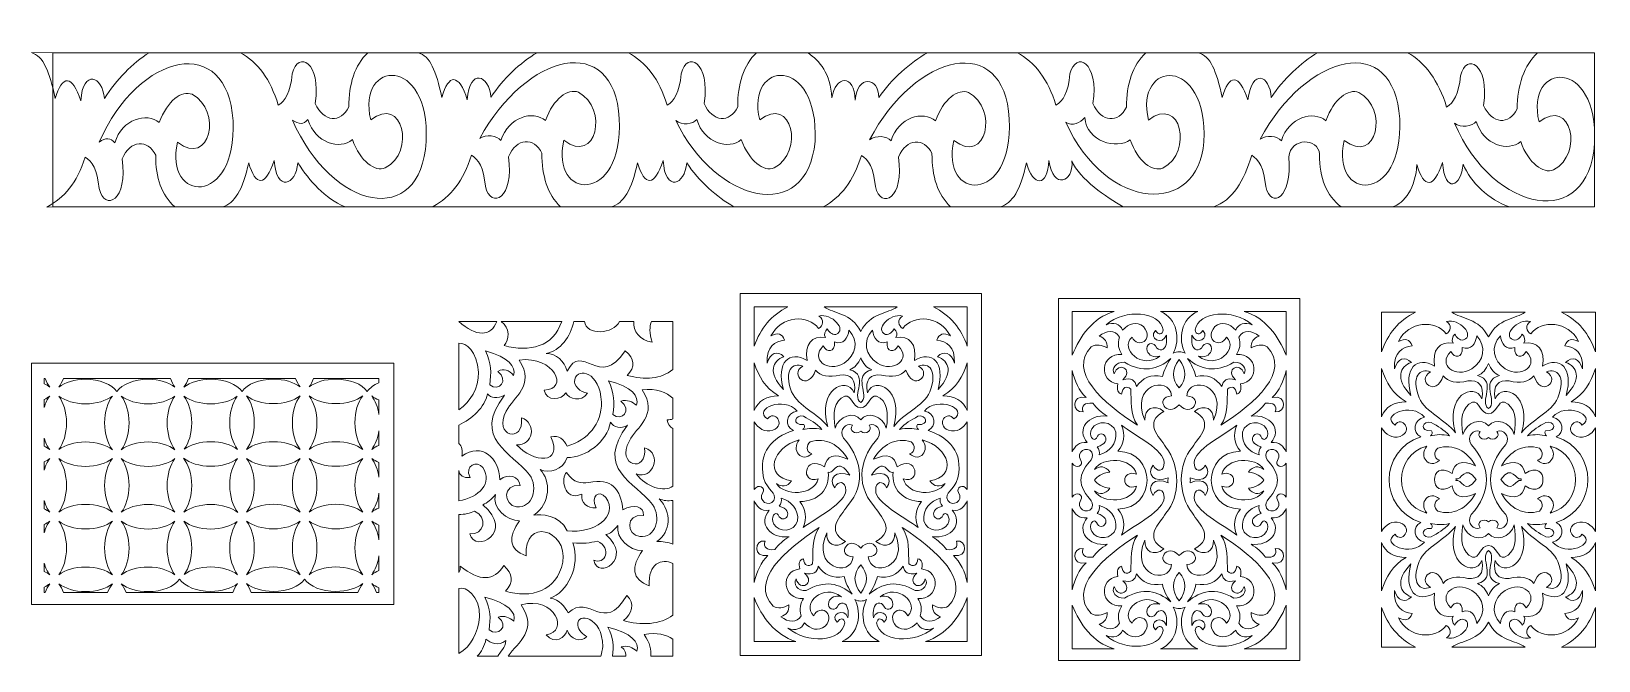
# Model space of a CAD drawing. Header units: centimetres. Extents: x -97 to 98, y -38 to 40.
import ezdxf

# ---------------------------------------------------------------- set-up
doc = ezdxf.new("R2010")
doc.units = ezdxf.units.CM
doc.header["$MEASUREMENT"] = 0
doc.layers.add('layer 1', color=7, linetype='Continuous')

msp = doc.modelspace()

# ---------------------------------------------------------------- linework, layer by layer
at = {"layer": 'layer 1', "color": 250, "lineweight": 9}
for points in [[(-9.1196, -37.14803), (20.8804, -37.14803), (20.8804, 7.85197), (-9.1196, 7.85197), (-9.1196, -37.14803)], [(30.45914, -37.77643), (60.45914, -37.77643), (60.45914, 7.22357), (30.45914, 7.22357), (30.45914, -37.77643)]]:
    msp.add_lwpolyline(points, close=True, dxfattribs=at)
at = {"layer": 'layer 1', "color": 114, "lineweight": 9}
for points, knots in [([(-81.29046, 29.08325), (-82.85026, 30.36752), (-85.88274, 29.56084), (-86.82538, 26.5859), (-86.82538, 26.5859), (-87.3127, 27.20815), (-87.952, 27.22843), (-88.7434, 26.64674), (-88.7434, 26.64674), (-83.83023, 37.9372), (-72.78042, 40.16021), (-72.12165, 29.3159), (-72.12165, 29.3159), (-71.60153, 18.53694), (-80.77549, 19.12336), (-79.00747, 26.63491), (-79.00747, 26.63491), (-74.9784, 23.49142), (-73.4194, 30.60671), (-77.20404, 32.59267), (-77.20404, 32.59267), (-78.50738, 33.11083), (-80.28569, 31.83184), (-81.29046, 29.08325)], [0, 0, 0, 0, 0.142857143, 0.142857143, 0.142857143, 0.142857143, 0.285714286, 0.285714286, 0.285714286, 0.285714286, 0.428571429, 0.428571429, 0.428571429, 0.428571429, 0.571428571, 0.571428571, 0.571428571, 0.571428571, 0.714285714, 0.714285714, 0.714285714, 0.714285714, 1, 1, 1, 1]), ([(-33.29367, 29.34148), (-34.85347, 30.62575), (-37.88595, 29.81907), (-38.82859, 26.84413), (-38.82859, 26.84413), (-39.31591, 27.46638), (-40.67698, 27.68349), (-41.46838, 27.10179), (-41.46838, 27.10179), (-35.68028, 37.76483), (-24.78363, 40.41844), (-24.12486, 29.57413), (-24.12486, 29.57413), (-23.60474, 18.79517), (-32.7787, 19.38159), (-31.01068, 26.89314), (-31.01068, 26.89314), (-26.98161, 23.74965), (-25.42262, 30.86494), (-29.20725, 32.85091), (-29.20725, 32.85091), (-30.51059, 33.36906), (-32.2889, 32.09007), (-33.29367, 29.34148)], [0, 0, 0, 0, 0.142857143, 0.142857143, 0.142857143, 0.142857143, 0.285714286, 0.285714286, 0.285714286, 0.285714286, 0.428571429, 0.428571429, 0.428571429, 0.428571429, 0.571428571, 0.571428571, 0.571428571, 0.571428571, 0.714285714, 0.714285714, 0.714285714, 0.714285714, 1, 1, 1, 1]), ([(15.17251, 29.30441), (13.61271, 30.58869), (10.58023, 29.782), (9.63759, 26.80706), (9.63759, 26.80706), (9.15028, 27.42931), (7.76732, 27.53702), (6.97592, 26.95533), (6.97592, 26.95533), (12.67652, 37.76483), (23.68256, 40.38138), (24.34133, 29.53706), (24.34133, 29.53706), (24.86145, 18.7581), (15.68749, 19.34452), (17.45551, 26.85607), (17.45551, 26.85607), (21.48458, 23.71258), (23.04357, 30.82788), (19.25894, 32.81384), (19.25894, 32.81384), (17.9556, 33.33199), (16.17729, 32.05301), (15.17251, 29.30441)], [0, 0, 0, 0, 0.142857143, 0.142857143, 0.142857143, 0.142857143, 0.285714286, 0.285714286, 0.285714286, 0.285714286, 0.428571429, 0.428571429, 0.428571429, 0.428571429, 0.571428571, 0.571428571, 0.571428571, 0.571428571, 0.714285714, 0.714285714, 0.714285714, 0.714285714, 1, 1, 1, 1]), ([(63.67876, 29.31365), (62.11896, 30.59793), (59.08648, 29.79124), (58.14384, 26.8163), (58.14384, 26.8163), (57.65652, 27.43855), (56.29545, 27.58997), (55.50405, 27.00828), (55.50405, 27.00828), (61.29215, 37.76483), (72.1888, 40.39062), (72.84757, 29.5463), (72.84757, 29.5463), (73.36769, 18.76734), (64.19373, 19.35376), (65.96175, 26.86531), (65.96175, 26.86531), (69.99082, 23.72182), (71.54982, 30.83712), (67.76518, 32.82308), (67.76518, 32.82308), (66.46185, 33.34123), (64.68353, 32.06224), (63.67876, 29.31365)], [0, 0, 0, 0, 0.142857143, 0.142857143, 0.142857143, 0.142857143, 0.285714286, 0.285714286, 0.285714286, 0.285714286, 0.428571429, 0.428571429, 0.428571429, 0.428571429, 0.571428571, 0.571428571, 0.571428571, 0.571428571, 0.714285714, 0.714285714, 0.714285714, 0.714285714, 1, 1, 1, 1]), ([(-97.18586, 37.77643), (-97.18586, 37.77643), (-82.53545, 37.76471), (-82.53545, 37.76471), (-82.53545, 37.76471), (-84.61097, 36.52021), (-86.61915, 34.39139), (-88.11179, 32.08793), (-88.11179, 32.08793), (-88.31214, 34.84678), (-90.78116, 35.79948), (-91.04916, 31.7772), (-91.04916, 31.7772), (-92.09417, 35.08022), (-93.38343, 35.03719), (-94.21402, 32.06506), (-94.21402, 32.06506), (-94.9392, 35.44368), (-95.67808, 37.34571), (-97.18586, 37.77643)], [0, 0, 0, 0, 0.166666667, 0.166666667, 0.166666667, 0.166666667, 0.333333333, 0.333333333, 0.333333333, 0.333333333, 0.5, 0.5, 0.5, 0.5, 0.666666667, 0.666666667, 0.666666667, 0.666666667, 1, 1, 1, 1]), ([(-71.21516, 37.76483), (-71.21516, 37.76483), (-55.36441, 37.76471), (-55.36441, 37.76471), (-55.36441, 37.76471), (-56.99645, 36.22209), (-57.74717, 33.86546), (-57.73781, 31.02887), (-57.73781, 31.02887), (-58.72844, 28.99604), (-60.87601, 29.1033), (-61.90906, 31.46196), (-61.90906, 31.46196), (-61.12318, 36.63039), (-64.06147, 38.08029), (-64.76935, 35.1432), (-64.76935, 35.1432), (-64.97788, 32.82116), (-65.64024, 31.75377), (-66.50866, 31.25646), (-66.50866, 31.25646), (-67.46928, 34.4831), (-69.08563, 36.60178), (-71.21516, 37.76483)], [0, 0, 0, 0, 0.142857143, 0.142857143, 0.142857143, 0.142857143, 0.285714286, 0.285714286, 0.285714286, 0.285714286, 0.428571429, 0.428571429, 0.428571429, 0.428571429, 0.571428571, 0.571428571, 0.571428571, 0.571428571, 0.714285714, 0.714285714, 0.714285714, 0.714285714, 1, 1, 1, 1]), ([(-57.29402, 26.96231), (-58.85382, 25.67803), (-61.8863, 26.48472), (-62.82894, 29.45966), (-62.82894, 29.45966), (-63.31626, 28.83741), (-63.95556, 28.81713), (-64.74696, 29.39882), (-64.74696, 29.39882), (-59.83379, 18.10835), (-48.78398, 15.88534), (-48.12521, 26.72966), (-48.12521, 26.72966), (-47.60509, 37.50862), (-56.77905, 36.9222), (-55.01103, 29.41065), (-55.01103, 29.41065), (-50.98196, 32.55414), (-49.42296, 25.43884), (-53.2076, 23.45288), (-53.2076, 23.45288), (-54.51093, 22.93473), (-56.28925, 24.21372), (-57.29402, 26.96231)], [0, 0, 0, 0, 0.142857143, 0.142857143, 0.142857143, 0.142857143, 0.285714286, 0.285714286, 0.285714286, 0.285714286, 0.428571429, 0.428571429, 0.428571429, 0.428571429, 0.571428571, 0.571428571, 0.571428571, 0.571428571, 0.714285714, 0.714285714, 0.714285714, 0.714285714, 1, 1, 1, 1]), ([(-49.12837, 37.76483), (-49.12837, 37.76483), (-34.34656, 37.76483), (-34.34656, 37.76483), (-34.34656, 37.76483), (-36.42208, 36.52032), (-38.58354, 34.53267), (-40.07619, 32.22921), (-40.07619, 32.22921), (-40.27653, 34.98806), (-42.74555, 35.94077), (-43.01355, 31.91848), (-43.01355, 31.91848), (-44.05856, 35.22151), (-45.34782, 35.17847), (-46.17842, 32.20634), (-46.17842, 32.20634), (-46.90359, 35.58497), (-47.62059, 37.3341), (-49.12837, 37.76483)], [0, 0, 0, 0, 0.166666667, 0.166666667, 0.166666667, 0.166666667, 0.333333333, 0.333333333, 0.333333333, 0.333333333, 0.5, 0.5, 0.5, 0.5, 0.666666667, 0.666666667, 0.666666667, 0.666666667, 1, 1, 1, 1]), ([(-22.9957, 37.76483), (-22.9957, 37.76483), (-7.06843, 37.76471), (-7.06843, 37.76471), (-7.06843, 37.76471), (-8.70047, 36.22209), (-9.41839, 33.86546), (-9.40903, 31.02887), (-9.40903, 31.02887), (-10.39966, 28.99604), (-12.54724, 29.1033), (-13.58028, 31.46196), (-13.58028, 31.46196), (-12.7944, 36.63039), (-15.73269, 38.08029), (-16.44057, 35.1432), (-16.44057, 35.1432), (-16.6491, 32.82116), (-17.31146, 31.75377), (-18.17988, 31.25646), (-18.17988, 31.25646), (-19.1405, 34.4831), (-20.86617, 36.60178), (-22.9957, 37.76483)], [0, 0, 0, 0, 0.142857143, 0.142857143, 0.142857143, 0.142857143, 0.285714286, 0.285714286, 0.285714286, 0.285714286, 0.428571429, 0.428571429, 0.428571429, 0.428571429, 0.571428571, 0.571428571, 0.571428571, 0.571428571, 0.714285714, 0.714285714, 0.714285714, 0.714285714, 1, 1, 1, 1]), ([(-8.96524, 26.96231), (-10.52504, 25.67803), (-13.55752, 26.48472), (-14.50016, 29.45966), (-14.50016, 29.45966), (-14.98748, 28.83741), (-16.30471, 28.74052), (-17.09611, 29.32221), (-17.09611, 29.32221), (-12.18294, 19.08156), (-0.80517, 16.32271), (0.20357, 26.72966), (0.20357, 26.72966), (0.72369, 37.50862), (-8.45027, 36.9222), (-6.68225, 29.41065), (-6.68225, 29.41065), (-2.65318, 32.55414), (-1.09418, 25.43884), (-4.87882, 23.45288), (-4.87882, 23.45288), (-6.18216, 22.93473), (-7.96047, 24.21372), (-8.96524, 26.96231)], [0, 0, 0, 0, 0.142857143, 0.142857143, 0.142857143, 0.142857143, 0.285714286, 0.285714286, 0.285714286, 0.285714286, 0.428571429, 0.428571429, 0.428571429, 0.428571429, 0.571428571, 0.571428571, 0.571428571, 0.571428571, 0.714285714, 0.714285714, 0.714285714, 0.714285714, 1, 1, 1, 1]), ([(-0.66218, 37.76483), (-0.66218, 37.76483), (14.15788, 37.76483), (14.15788, 37.76483), (14.15788, 37.76483), (12.08237, 36.52032), (9.62017, 34.4956), (8.12752, 32.19215), (8.12752, 32.19215), (8.12399, 34.75406), (5.41438, 35.05059), (5.19016, 31.88142), (5.19016, 31.88142), (5.08562, 35.18444), (2.72468, 34.9226), (2.28777, 32.16928), (2.28777, 32.16928), (2.13126, 35.24167), (0.73746, 36.70329), (-0.66218, 37.76483)], [0, 0, 0, 0, 0.166666667, 0.166666667, 0.166666667, 0.166666667, 0.333333333, 0.333333333, 0.333333333, 0.333333333, 0.5, 0.5, 0.5, 0.5, 0.666666667, 0.666666667, 0.666666667, 0.666666667, 1, 1, 1, 1]), ([(25.33996, 37.76483), (25.33996, 37.76483), (41.28912, 37.76483), (41.28912, 37.76483), (41.28912, 37.76483), (39.65708, 36.22221), (38.89544, 33.84405), (38.9048, 31.00747), (38.9048, 31.00747), (37.91417, 28.97464), (35.7666, 29.08189), (34.73355, 31.44055), (34.73355, 31.44055), (35.51944, 36.60899), (32.58115, 38.05888), (31.87327, 35.1218), (31.87327, 35.1218), (31.66474, 32.79975), (31.00237, 31.73236), (30.13395, 31.23505), (30.13395, 31.23505), (29.17333, 34.46169), (27.46949, 36.60178), (25.33996, 37.76483)], [0, 0, 0, 0, 0.142857143, 0.142857143, 0.142857143, 0.142857143, 0.285714286, 0.285714286, 0.285714286, 0.285714286, 0.428571429, 0.428571429, 0.428571429, 0.428571429, 0.571428571, 0.571428571, 0.571428571, 0.571428571, 0.714285714, 0.714285714, 0.714285714, 0.714285714, 1, 1, 1, 1]), ([(39.34859, 26.94091), (37.67941, 25.67848), (33.94705, 26.72571), (33.70429, 29.70066), (33.70429, 29.70066), (33.21697, 29.0784), (32.14033, 28.53321), (31.34893, 29.11491), (31.34893, 29.11491), (36.43709, 17.91187), (47.85864, 17.43867), (48.51741, 26.70825), (48.51741, 26.70825), (49.03753, 37.48722), (39.86356, 36.90079), (41.63159, 29.38925), (41.63159, 29.38925), (45.66065, 32.53274), (47.21965, 25.41744), (43.43502, 23.43148), (43.43502, 23.43148), (42.13168, 22.91333), (40.35336, 24.19231), (39.34859, 26.94091)], [0, 0, 0, 0, 0.142857143, 0.142857143, 0.142857143, 0.142857143, 0.285714286, 0.285714286, 0.285714286, 0.285714286, 0.428571429, 0.428571429, 0.428571429, 0.428571429, 0.571428571, 0.571428571, 0.571428571, 0.571428571, 0.714285714, 0.714285714, 0.714285714, 0.714285714, 1, 1, 1, 1]), ([(47.83315, 37.76483), (47.83315, 37.76483), (62.65049, 37.76483), (62.65049, 37.76483), (62.65049, 37.76483), (60.57497, 36.52032), (58.38889, 34.50484), (56.89624, 32.20139), (56.89624, 32.20139), (56.6959, 34.96023), (54.55496, 35.91294), (53.95888, 31.89065), (53.95888, 31.89065), (52.91387, 35.19368), (51.62461, 35.15064), (50.79402, 32.17852), (50.79402, 32.17852), (50.06884, 35.55714), (49.34093, 37.3341), (47.83315, 37.76483)], [0, 0, 0, 0, 0.166666667, 0.166666667, 0.166666667, 0.166666667, 0.333333333, 0.333333333, 0.333333333, 0.333333333, 0.5, 0.5, 0.5, 0.5, 0.666666667, 0.666666667, 0.666666667, 0.666666667, 1, 1, 1, 1]), ([(73.82568, 37.76483), (73.82568, 37.76483), (89.96613, 37.76483), (89.96613, 37.76483), (89.96613, 37.76483), (88.33409, 36.22221), (87.43033, 33.62199), (87.4397, 30.7854), (87.4397, 30.7854), (86.44906, 28.75257), (84.30149, 28.85983), (83.26844, 31.21849), (83.26844, 31.21849), (84.05433, 36.38692), (81.11604, 37.83682), (80.40816, 34.89973), (80.40816, 34.89973), (80.19963, 32.57769), (79.53726, 31.51029), (78.66885, 31.01299), (78.66885, 31.01299), (77.70822, 34.23962), (75.95521, 36.60178), (73.82568, 37.76483)], [0, 0, 0, 0, 0.142857143, 0.142857143, 0.142857143, 0.142857143, 0.285714286, 0.285714286, 0.285714286, 0.285714286, 0.428571429, 0.428571429, 0.428571429, 0.428571429, 0.571428571, 0.571428571, 0.571428571, 0.571428571, 0.714285714, 0.714285714, 0.714285714, 0.714285714, 1, 1, 1, 1]), ([(87.88348, 26.71884), (86.32368, 25.43456), (83.2912, 26.24125), (82.34856, 29.21619), (82.34856, 29.21619), (81.86124, 28.59394), (80.45063, 28.413), (79.65923, 28.99469), (79.65923, 28.99469), (84.5724, 17.70422), (96.39353, 15.64187), (97.0523, 26.48619), (97.0523, 26.48619), (97.57242, 37.26515), (88.39846, 36.67873), (90.16648, 29.16718), (90.16648, 29.16718), (94.19555, 32.31067), (95.75454, 25.19537), (91.96991, 23.20941), (91.96991, 23.20941), (90.66657, 22.69126), (88.88825, 23.97025), (87.88348, 26.71884)], [0, 0, 0, 0, 0.142857143, 0.142857143, 0.142857143, 0.142857143, 0.285714286, 0.285714286, 0.285714286, 0.285714286, 0.428571429, 0.428571429, 0.428571429, 0.428571429, 0.571428571, 0.571428571, 0.571428571, 0.571428571, 0.714285714, 0.714285714, 0.714285714, 0.714285714, 1, 1, 1, 1]), ([(-47.25307, 18.65614), (-47.25307, 18.65614), (-31.41875, 18.61524), (-31.41875, 18.61524), (-31.41875, 18.61524), (-33.05079, 20.15786), (-33.74682, 22.43833), (-33.73746, 25.27492), (-33.73746, 25.27492), (-34.72809, 27.30775), (-36.87567, 27.20049), (-37.90871, 24.84183), (-37.90871, 24.84183), (-37.12283, 19.6734), (-40.06112, 18.2235), (-40.769, 21.16058), (-40.769, 21.16058), (-40.97753, 23.48263), (-41.63989, 24.55002), (-42.50831, 25.04733), (-42.50831, 25.04733), (-43.46893, 21.82069), (-45.12354, 19.81919), (-47.25307, 18.65614)], [0, 0, 0, 0, 0.142857143, 0.142857143, 0.142857143, 0.142857143, 0.285714286, 0.285714286, 0.285714286, 0.285714286, 0.428571429, 0.428571429, 0.428571429, 0.428571429, 0.571428571, 0.571428571, 0.571428571, 0.571428571, 0.714285714, 0.714285714, 0.714285714, 0.714285714, 1, 1, 1, 1]), ([(1.21312, 18.60487), (1.21312, 18.60487), (17.04607, 18.60487), (17.04607, 18.60487), (17.04607, 18.60487), (15.41403, 20.14749), (14.71936, 22.40126), (14.72873, 25.23785), (14.72873, 25.23785), (13.73809, 27.27068), (11.59052, 27.16342), (10.55748, 24.80476), (10.55748, 24.80476), (11.34336, 19.63633), (8.40507, 18.18643), (7.69719, 21.12352), (7.69719, 21.12352), (7.48866, 23.44556), (6.82629, 24.51296), (5.95788, 25.01026), (5.95788, 25.01026), (4.99725, 21.78363), (3.34264, 19.76792), (1.21312, 18.60487)], [0, 0, 0, 0, 0.142857143, 0.142857143, 0.142857143, 0.142857143, 0.285714286, 0.285714286, 0.285714286, 0.285714286, 0.428571429, 0.428571429, 0.428571429, 0.428571429, 0.571428571, 0.571428571, 0.571428571, 0.571428571, 0.714285714, 0.714285714, 0.714285714, 0.714285714, 1, 1, 1, 1]), ([(-95.24986, 18.58358), (-95.24986, 18.58358), (-79.37182, 18.60487), (-79.37182, 18.60487), (-79.37182, 18.60487), (-81.00386, 20.14749), (-81.74361, 22.1801), (-81.73425, 25.01669), (-81.73425, 25.01669), (-82.72488, 27.04952), (-84.87245, 26.94226), (-85.9055, 24.5836), (-85.9055, 24.5836), (-85.11962, 19.41517), (-88.05791, 17.96527), (-88.76579, 20.90235), (-88.76579, 20.90235), (-88.97432, 23.2244), (-89.63668, 24.29179), (-90.5051, 24.7891), (-90.5051, 24.7891), (-91.46572, 21.56246), (-93.12033, 19.74663), (-95.24986, 18.58358)], [0, 0, 0, 0, 0.142857143, 0.142857143, 0.142857143, 0.142857143, 0.285714286, 0.285714286, 0.285714286, 0.285714286, 0.428571429, 0.428571429, 0.428571429, 0.428571429, 0.571428571, 0.571428571, 0.571428571, 0.571428571, 0.714285714, 0.714285714, 0.714285714, 0.714285714, 1, 1, 1, 1]), ([(49.70498, 18.60487), (49.70498, 18.60487), (65.55846, 18.60487), (65.55846, 18.60487), (65.55846, 18.60487), (63.79515, 20.01624), (62.83186, 22.12602), (62.885, 25.13769), (62.885, 25.13769), (62.74734, 27.25795), (59.30933, 27.21637), (59.06372, 24.814), (59.06372, 24.814), (59.54341, 19.64557), (56.86753, 18.2831), (56.20343, 21.13276), (56.20343, 21.13276), (55.9949, 23.4548), (55.33254, 24.5222), (54.46412, 25.0195), (54.46412, 25.0195), (53.5035, 21.79287), (52.09698, 19.41787), (49.70498, 18.60487)], [0, 0, 0, 0, 0.142857143, 0.142857143, 0.142857143, 0.142857143, 0.285714286, 0.285714286, 0.285714286, 0.285714286, 0.428571429, 0.428571429, 0.428571429, 0.428571429, 0.571428571, 0.571428571, 0.571428571, 0.571428571, 0.714285714, 0.714285714, 0.714285714, 0.714285714, 1, 1, 1, 1]), ([(-73.43205, 18.60487), (-73.43205, 18.60487), (-58.20888, 18.60487), (-58.20888, 18.60487), (-58.20888, 18.60487), (-60.76558, 19.73998), (-62.58389, 21.77112), (-64.07654, 24.07457), (-64.07654, 24.07457), (-64.27688, 21.31573), (-66.7459, 20.36302), (-67.0139, 24.38531), (-67.0139, 24.38531), (-68.05891, 21.08228), (-69.34817, 21.12532), (-70.17876, 24.09745), (-70.17876, 24.09745), (-70.90394, 20.71882), (-71.92428, 19.03559), (-73.43205, 18.60487)], [0, 0, 0, 0, 0.166666667, 0.166666667, 0.166666667, 0.166666667, 0.333333333, 0.333333333, 0.333333333, 0.333333333, 0.5, 0.5, 0.5, 0.5, 0.666666667, 0.666666667, 0.666666667, 0.666666667, 1, 1, 1, 1]), ([(-25.1251, 18.60487), (-25.1251, 18.60487), (-9.89102, 18.60487), (-9.89102, 18.60487), (-9.89102, 18.60487), (-11.96653, 19.84938), (-14.25511, 21.77112), (-15.74776, 24.07457), (-15.74776, 24.07457), (-15.9481, 21.31573), (-18.41712, 20.36302), (-18.68512, 24.38531), (-18.68512, 24.38531), (-19.73013, 21.08228), (-21.01939, 21.12532), (-21.84999, 24.09745), (-21.84999, 24.09745), (-22.57516, 20.71882), (-23.61733, 19.03559), (-25.1251, 18.60487)], [0, 0, 0, 0, 0.166666667, 0.166666667, 0.166666667, 0.166666667, 0.333333333, 0.333333333, 0.333333333, 0.333333333, 0.5, 0.5, 0.5, 0.5, 0.666666667, 0.666666667, 0.666666667, 0.666666667, 1, 1, 1, 1]), ([(23.21062, 18.60487), (23.21062, 18.60487), (38.47751, 18.60487), (38.47751, 18.60487), (38.47751, 18.60487), (36.40199, 19.84938), (33.05259, 22.01211), (32.12861, 24.31557), (32.12861, 24.31557), (32.32195, 21.62229), (29.80922, 20.69156), (29.25692, 24.3639), (29.25692, 24.3639), (29.08677, 21.03891), (27.29444, 21.10391), (26.46385, 24.07604), (26.46385, 24.07604), (25.73867, 20.69742), (24.7184, 19.03559), (23.21062, 18.60487)], [0, 0, 0, 0, 0.166666667, 0.166666667, 0.166666667, 0.166666667, 0.333333333, 0.333333333, 0.333333333, 0.333333333, 0.5, 0.5, 0.5, 0.5, 0.666666667, 0.666666667, 0.666666667, 0.666666667, 1, 1, 1, 1]), ([(71.94232, 18.60487), (71.94232, 18.60487), (86.47653, 18.60487), (86.47653, 18.60487), (86.47653, 18.60487), (83.9527, 19.51037), (81.65321, 21.61508), (80.72923, 23.91853), (80.72923, 23.91853), (80.52889, 21.15968), (78.4316, 20.11955), (78.16361, 24.14184), (78.16361, 24.14184), (77.11859, 20.83881), (75.82933, 20.88185), (74.99874, 23.85397), (74.99874, 23.85397), (74.84223, 21.04398), (73.4501, 19.03559), (71.94232, 18.60487)], [0, 0, 0, 0, 0.166666667, 0.166666667, 0.166666667, 0.166666667, 0.333333333, 0.333333333, 0.333333333, 0.333333333, 0.5, 0.5, 0.5, 0.5, 0.666666667, 0.666666667, 0.666666667, 0.666666667, 1, 1, 1, 1])]:
    msp.add_open_spline(points, degree=3, knots=knots, dxfattribs=at)
at = {"layer": 'layer 1', "color": 250, "lineweight": 9}
for points in [[(-94.52535, 37.76482), (-94.52535, 37.76482), (97.07328, 37.76482), (97.07328, 37.76482), (97.07328, 37.76482), (97.07328, 37.76482), (97.07328, 18.60496), (97.07328, 18.60496), (97.07328, 18.60496), (97.07328, 18.60496), (-94.52535, 18.60496), (-94.52535, 18.60496), (-94.52535, 18.60496), (-94.52535, 18.60496), (-94.52535, 37.76482), (-94.52535, 37.76482)], [(-97.15648, -30.80318), (-97.15648, -30.80318), (-97.15648, -0.80318), (-97.15648, -0.80318), (-97.15648, -0.80318), (-97.15648, -0.80318), (-52.15648, -0.80318), (-52.15648, -0.80318), (-52.15648, -0.80318), (-52.15648, -0.80318), (-52.15648, -30.80318), (-52.15648, -30.80318), (-52.15648, -30.80318), (-52.15648, -30.80318), (-97.15648, -30.80318), (-97.15648, -30.80318)]]:
    msp.add_open_spline(points, degree=3, knots=[0, 0, 0, 0, 0.2, 0.2, 0.2, 0.2, 0.4, 0.4, 0.4, 0.4, 0.6, 0.6, 0.6, 0.6, 1, 1, 1, 1], dxfattribs=at)
at = {"layer": 'layer 1', "color": 230, "lineweight": 9}
for points, knots in [([(-3.16729, 6.17549), (-5.24938, 5.15756), (-6.59541, 3.51304), (-7.37081, 1.29486), (-7.37081, 1.29486), (-7.37081, 1.29486), (-7.37132, 6.17547), (-7.37132, 6.17547), (-7.37132, 6.17547), (-7.37132, 6.17547), (-3.16729, 6.17549), (-3.16729, 6.17549)], [0, 0, 0, 0, 0.25, 0.25, 0.25, 0.25, 0.5, 0.5, 0.5, 0.5, 1, 1, 1, 1]), ([(5.87337, 3.12857), (7.03332, 5.43769), (9.23198, 5.34568), (10.41332, 6.17608), (10.41332, 6.17608), (10.41332, 6.17608), (1.33336, 6.17608), (1.33336, 6.17608), (1.33336, 6.17608), (2.5147, 5.34568), (4.71342, 5.43769), (5.87337, 3.12857)], [0, 0, 0, 0, 0.25, 0.25, 0.25, 0.25, 0.5, 0.5, 0.5, 0.5, 1, 1, 1, 1]), ([(14.91397, 6.17549), (16.99606, 5.15756), (18.34209, 3.51304), (19.11749, 1.29486), (19.11749, 1.29486), (19.11749, 1.29486), (19.118, 6.17547), (19.118, 6.17547), (19.118, 6.17547), (19.118, 6.17547), (14.91397, 6.17549), (14.91397, 6.17549)], [0, 0, 0, 0, 0.25, 0.25, 0.25, 0.25, 0.5, 0.5, 0.5, 0.5, 1, 1, 1, 1]), ([(43.02923, 0.06114), (40.82591, -1.67356), (37.98704, 0.96048), (39.58469, 2.42408), (39.58469, 2.42408), (40.28189, 0.9453), (42.38903, 2.01415), (41.02307, 3.73682), (41.02307, 3.73682), (40.09886, 4.38382), (39.23456, 4.14002), (38.41128, 3.28674), (38.41128, 3.28674), (38.06232, 4.08102), (37.32186, 4.34279), (36.36726, 3.96186), (36.36726, 3.96186), (38.73705, 5.96715), (43.07911, 5.66693), (43.45534, 3.32145), (43.45534, 3.32145), (43.37962, 2.70804), (42.89074, 2.62833), (42.50904, 3.22768), (42.50904, 3.22768), (41.50674, 2.26185), (43.42615, 1.33668), (43.85279, 2.68383), (43.85279, 2.68383), (43.95744, 1.82885), (43.84286, 1.00644), (43.27527, 0.85816), (43.27527, 0.85816), (42.99386, 0.84287), (42.73233, 0.87727), (42.48984, 1.34575), (42.48984, 1.34575), (42.14288, 1.88646), (41.21696, 1.62909), (41.46614, 0.69769), (41.46614, 0.69769), (41.69956, 0.13509), (42.24066, -0.1514), (43.02923, 0.06114)], [0, 0, 0, 0, 0.083333333, 0.083333333, 0.083333333, 0.083333333, 0.166666667, 0.166666667, 0.166666667, 0.166666667, 0.25, 0.25, 0.25, 0.25, 0.333333333, 0.333333333, 0.333333333, 0.333333333, 0.416666667, 0.416666667, 0.416666667, 0.416666667, 0.5, 0.5, 0.5, 0.5, 0.583333333, 0.583333333, 0.583333333, 0.583333333, 0.666666667, 0.666666667, 0.666666667, 0.666666667, 0.75, 0.75, 0.75, 0.75, 0.833333333, 0.833333333, 0.833333333, 0.833333333, 1, 1, 1, 1]), ([(47.86249, 0.06114), (50.06581, -1.67356), (52.90468, 0.96048), (51.30703, 2.42408), (51.30703, 2.42408), (50.60983, 0.9453), (48.50269, 2.01415), (49.86865, 3.73682), (49.86865, 3.73682), (50.79286, 4.38382), (51.65716, 4.14002), (52.48044, 3.28674), (52.48044, 3.28674), (52.8294, 4.08102), (53.56986, 4.34279), (54.52446, 3.96186), (54.52446, 3.96186), (52.15467, 5.96715), (47.81261, 5.66693), (47.43638, 3.32145), (47.43638, 3.32145), (47.5121, 2.70804), (48.00098, 2.62833), (48.38268, 3.22768), (48.38268, 3.22768), (49.38498, 2.26185), (47.46557, 1.33668), (47.03893, 2.68383), (47.03893, 2.68383), (46.93428, 1.82885), (47.04886, 1.00644), (47.61645, 0.85816), (47.61645, 0.85816), (47.89786, 0.84287), (48.15939, 0.87727), (48.40188, 1.34575), (48.40188, 1.34575), (48.74884, 1.88646), (49.67476, 1.62909), (49.42558, 0.69769), (49.42558, 0.69769), (49.19216, 0.13509), (48.65106, -0.1514), (47.86249, 0.06114)], [0, 0, 0, 0, 0.083333333, 0.083333333, 0.083333333, 0.083333333, 0.166666667, 0.166666667, 0.166666667, 0.166666667, 0.25, 0.25, 0.25, 0.25, 0.333333333, 0.333333333, 0.333333333, 0.333333333, 0.416666667, 0.416666667, 0.416666667, 0.416666667, 0.5, 0.5, 0.5, 0.5, 0.583333333, 0.583333333, 0.583333333, 0.583333333, 0.666666667, 0.666666667, 0.666666667, 0.666666667, 0.75, 0.75, 0.75, 0.75, 0.833333333, 0.833333333, 0.833333333, 0.833333333, 1, 1, 1, 1]), ([(0.67411, 5.0452), (1.37886, 4.63274), (1.20722, 3.79208), (0.63978, 3.50777), (0.63978, 3.50777), (-0.65398, 5.27887), (-3.99694, 5.1062), (-5.27814, 2.5701), (-5.27814, 2.5701), (-4.43632, 3.02019), (-3.8709, 2.84516), (-3.58192, 2.045), (-3.58192, 2.045), (-4.7761, 1.90029), (-5.87293, 1.28626), (-5.76816, -0.80553), (-5.76816, -0.80553), (-5.3771, 0.46192), (-4.47321, 0.81255), (-3.67379, -0.00796), (-3.67379, -0.00796), (-5.0926, -0.5147), (-5.72799, -1.99457), (-3.7327, -4.06863), (-3.7327, -4.06863), (-4.67177, -0.69328), (-2.97254, 0.81353), (-0.79258, -0.46796), (-0.79258, -0.46796), (-1.16951, 1.53242), (-0.17692, 2.63262), (1.50674, 2.38256), (1.50674, 2.38256), (1.26015, 2.72639), (1.40149, 3.1546), (1.72348, 3.47026), (1.72348, 3.47026), (1.86042, 3.12048), (2.28172, 2.67249), (2.78617, 2.76341), (2.78617, 2.76341), (4.2257, 3.28286), (2.29504, 5.44883), (0.67411, 5.0452)], [0, 0, 0, 0, 0.083333333, 0.083333333, 0.083333333, 0.083333333, 0.166666667, 0.166666667, 0.166666667, 0.166666667, 0.25, 0.25, 0.25, 0.25, 0.333333333, 0.333333333, 0.333333333, 0.333333333, 0.416666667, 0.416666667, 0.416666667, 0.416666667, 0.5, 0.5, 0.5, 0.5, 0.583333333, 0.583333333, 0.583333333, 0.583333333, 0.666666667, 0.666666667, 0.666666667, 0.666666667, 0.75, 0.75, 0.75, 0.75, 0.833333333, 0.833333333, 0.833333333, 0.833333333, 1, 1, 1, 1]), ([(11.07257, 5.0452), (10.36782, 4.63274), (10.53946, 3.79208), (11.1069, 3.50777), (11.1069, 3.50777), (12.40066, 5.27887), (15.74362, 5.1062), (17.02482, 2.5701), (17.02482, 2.5701), (16.183, 3.02019), (15.61758, 2.84516), (15.3286, 2.045), (15.3286, 2.045), (16.52278, 1.90029), (17.61961, 1.28626), (17.51484, -0.80553), (17.51484, -0.80553), (17.12378, 0.46192), (16.21989, 0.81255), (15.42047, -0.00796), (15.42047, -0.00796), (16.83928, -0.5147), (17.47467, -1.99457), (15.47938, -4.06863), (15.47938, -4.06863), (16.41845, -0.69328), (14.71922, 0.81353), (12.53926, -0.46796), (12.53926, -0.46796), (12.91619, 1.53242), (11.9236, 2.63262), (10.23994, 2.38256), (10.23994, 2.38256), (10.48653, 2.72639), (10.34519, 3.1546), (10.0232, 3.47026), (10.0232, 3.47026), (9.88626, 3.12048), (9.46496, 2.67249), (8.96051, 2.76341), (8.96051, 2.76341), (7.52098, 3.28286), (9.45164, 5.44883), (11.07257, 5.0452)], [0, 0, 0, 0, 0.083333333, 0.083333333, 0.083333333, 0.083333333, 0.166666667, 0.166666667, 0.166666667, 0.166666667, 0.25, 0.25, 0.25, 0.25, 0.333333333, 0.333333333, 0.333333333, 0.333333333, 0.416666667, 0.416666667, 0.416666667, 0.416666667, 0.5, 0.5, 0.5, 0.5, 0.583333333, 0.583333333, 0.583333333, 0.583333333, 0.666666667, 0.666666667, 0.666666667, 0.666666667, 0.75, 0.75, 0.75, 0.75, 0.833333333, 0.833333333, 0.833333333, 0.833333333, 1, 1, 1, 1]), ([(32.14675, 0.17366), (32.14675, 0.17366), (32.14586, 5.61222), (32.14586, 5.61222), (32.14586, 5.61222), (32.14586, 5.61222), (37.35378, 5.61702), (37.35378, 5.61702), (37.35378, 5.61702), (34.7188, 4.7941), (33.12444, 2.60054), (32.14675, 0.17366)], [0, 0, 0, 0, 0.25, 0.25, 0.25, 0.25, 0.5, 0.5, 0.5, 0.5, 1, 1, 1, 1]), ([(47.76786, 5.61216), (45.68342, 4.74455), (45.27148, 2.1418), (46.17807, 0.41746), (46.17807, 0.41746), (45.72271, 0.65078), (45.19193, 0.65078), (44.71365, 0.41746), (44.71365, 0.41746), (45.62024, 2.1418), (45.2083, 4.74455), (43.12386, 5.61216), (43.12386, 5.61216), (43.12386, 5.61216), (47.76786, 5.61216), (47.76786, 5.61216)], [0, 0, 0, 0, 0.2, 0.2, 0.2, 0.2, 0.4, 0.4, 0.4, 0.4, 0.6, 0.6, 0.6, 0.6, 1, 1, 1, 1]), ([(58.74497, 0.17366), (58.74497, 0.17366), (58.74586, 5.61222), (58.74586, 5.61222), (58.74586, 5.61222), (58.74586, 5.61222), (53.53794, 5.61702), (53.53794, 5.61702), (53.53794, 5.61702), (56.17292, 4.7941), (57.76728, 2.60054), (58.74497, 0.17366)], [0, 0, 0, 0, 0.25, 0.25, 0.25, 0.25, 0.5, 0.5, 0.5, 0.5, 1, 1, 1, 1]), ([(74.80746, 5.51523), (72.71668, 4.48933), (71.36502, 2.83192), (70.58638, 0.59637), (70.58638, 0.59637), (70.58638, 0.59637), (70.58587, 5.51521), (70.58587, 5.51521), (70.58587, 5.51521), (70.58587, 5.51521), (74.80746, 5.51523), (74.80746, 5.51523)], [0, 0, 0, 0, 0.25, 0.25, 0.25, 0.25, 0.5, 0.5, 0.5, 0.5, 1, 1, 1, 1]), ([(78.66491, 4.37609), (79.37261, 3.9604), (79.20025, 3.11315), (78.63045, 2.82661), (78.63045, 2.82661), (77.33128, 4.61159), (73.97435, 4.43757), (72.68779, 1.88159), (72.68779, 1.88159), (73.53313, 2.33521), (74.10091, 2.15882), (74.3911, 1.35238), (74.3911, 1.35238), (73.19193, 1.20655), (72.09052, 0.5877), (72.19573, -1.52047), (72.19573, -1.52047), (72.58842, -0.2431), (73.49609, 0.11028), (74.29885, -0.71665), (74.29885, -0.71665), (72.87411, -1.22737), (72.23606, -2.71884), (74.2397, -4.80914), (74.2397, -4.80914), (73.2967, -1.40735), (75.00303, 0.11126), (77.1921, -1.18027), (77.1921, -1.18027), (76.81359, 0.83579), (77.81033, 1.94461), (79.50103, 1.69259), (79.50103, 1.69259), (79.2534, 2.03911), (79.39533, 2.47067), (79.71867, 2.78881), (79.71867, 2.78881), (79.85618, 2.4363), (80.27924, 1.9848), (80.7858, 2.07643), (80.7858, 2.07643), (82.23135, 2.59994), (80.29262, 4.78288), (78.66491, 4.37609)], [0, 0, 0, 0, 0.083333333, 0.083333333, 0.083333333, 0.083333333, 0.166666667, 0.166666667, 0.166666667, 0.166666667, 0.25, 0.25, 0.25, 0.25, 0.333333333, 0.333333333, 0.333333333, 0.333333333, 0.416666667, 0.416666667, 0.416666667, 0.416666667, 0.5, 0.5, 0.5, 0.5, 0.583333333, 0.583333333, 0.583333333, 0.583333333, 0.666666667, 0.666666667, 0.666666667, 0.666666667, 0.75, 0.75, 0.75, 0.75, 0.833333333, 0.833333333, 0.833333333, 0.833333333, 1, 1, 1, 1]), ([(83.8859, 2.44444), (85.0507, 4.77165), (87.25854, 4.67892), (88.44482, 5.51583), (88.44482, 5.51583), (88.44482, 5.51583), (79.32692, 5.51583), (79.32692, 5.51583), (79.32692, 5.51583), (80.5132, 4.67892), (82.7211, 4.77165), (83.8859, 2.44444)], [0, 0, 0, 0, 0.25, 0.25, 0.25, 0.25, 0.5, 0.5, 0.5, 0.5, 1, 1, 1, 1]), ([(89.10683, 4.37609), (88.39913, 3.9604), (88.57149, 3.11315), (89.14129, 2.82661), (89.14129, 2.82661), (90.44046, 4.61159), (93.79739, 4.43757), (95.08395, 1.88159), (95.08395, 1.88159), (94.23861, 2.33521), (93.67083, 2.15882), (93.38064, 1.35238), (93.38064, 1.35238), (94.57981, 1.20655), (95.68122, 0.5877), (95.57601, -1.52047), (95.57601, -1.52047), (95.18332, -0.2431), (94.27565, 0.11028), (93.47289, -0.71665), (93.47289, -0.71665), (94.89763, -1.22737), (95.53568, -2.71884), (93.53204, -4.80914), (93.53204, -4.80914), (94.47504, -1.40735), (92.76871, 0.11126), (90.57964, -1.18027), (90.57964, -1.18027), (90.95815, 0.83579), (89.96141, 1.94461), (88.27071, 1.69259), (88.27071, 1.69259), (88.51834, 2.03911), (88.37641, 2.47067), (88.05307, 2.78881), (88.05307, 2.78881), (87.91556, 2.4363), (87.4925, 1.9848), (86.98594, 2.07643), (86.98594, 2.07643), (85.54039, 2.59994), (87.47912, 4.78288), (89.10683, 4.37609)], [0, 0, 0, 0, 0.083333333, 0.083333333, 0.083333333, 0.083333333, 0.166666667, 0.166666667, 0.166666667, 0.166666667, 0.25, 0.25, 0.25, 0.25, 0.333333333, 0.333333333, 0.333333333, 0.333333333, 0.416666667, 0.416666667, 0.416666667, 0.416666667, 0.5, 0.5, 0.5, 0.5, 0.583333333, 0.583333333, 0.583333333, 0.583333333, 0.666666667, 0.666666667, 0.666666667, 0.666666667, 0.75, 0.75, 0.75, 0.75, 0.833333333, 0.833333333, 0.833333333, 0.833333333, 1, 1, 1, 1]), ([(92.96428, 5.51523), (95.05506, 4.48933), (96.40672, 2.83192), (97.18536, 0.59637), (97.18536, 0.59637), (97.18536, 0.59637), (97.18587, 5.51521), (97.18587, 5.51521), (97.18587, 5.51521), (97.18587, 5.51521), (92.96428, 5.51523), (92.96428, 5.51523)], [0, 0, 0, 0, 0.25, 0.25, 0.25, 0.25, 0.5, 0.5, 0.5, 0.5, 1, 1, 1, 1]), ([(4.40916, 3.28273), (4.2717, 2.28997), (3.74286, 1.44015), (2.59986, 1.81996), (2.59986, 1.81996), (2.73808, 0.48846), (1.67381, 0.48557), (1.20891, 1.32948), (1.20891, 1.32948), (-0.46138, -0.27785), (1.72585, -2.06121), (3.80606, -0.80553), (3.80606, -0.80553), (5.29271, 0.16341), (5.68694, 1.91999), (4.40916, 3.28273)], [0, 0, 0, 0, 0.2, 0.2, 0.2, 0.2, 0.4, 0.4, 0.4, 0.4, 0.6, 0.6, 0.6, 0.6, 1, 1, 1, 1]), ([(7.33752, 3.28273), (7.47498, 2.28997), (8.00382, 1.44015), (9.14682, 1.81996), (9.14682, 1.81996), (9.0086, 0.48846), (10.07287, 0.48557), (10.53777, 1.32948), (10.53777, 1.32948), (12.20806, -0.27785), (10.02083, -2.06121), (7.94062, -0.80553), (7.94062, -0.80553), (6.45397, 0.16341), (6.05974, 1.91999), (7.33752, 3.28273)], [0, 0, 0, 0, 0.2, 0.2, 0.2, 0.2, 0.4, 0.4, 0.4, 0.4, 0.6, 0.6, 0.6, 0.6, 1, 1, 1, 1]), ([(40.26603, -8.52794), (35.95239, -5.72713), (31.56675, -1.86375), (34.51251, 1.22386), (34.51251, 1.22386), (35.15482, 1.58409), (35.8133, 1.46375), (36.48082, 1.07383), (36.48082, 1.07383), (36.55496, 1.85366), (36.17961, 2.30687), (35.49666, 2.5366), (35.49666, 2.5366), (36.39882, 3.24925), (37.44607, 3.38676), (38.03276, 2.42408), (38.03276, 2.42408), (37.7433, 1.57656), (37.92236, 0.88379), (38.31437, 0.26138), (38.31437, 0.26138), (35.68521, 0.47705), (35.34366, -3.13007), (37.84349, -3.38949), (37.84349, -3.38949), (37.65186, -4.15433), (37.80805, -4.4969), (38.29772, -4.66473), (38.29772, -4.66473), (38.38604, -3.80208), (38.9349, -3.58017), (39.43328, -4.02711), (39.43328, -4.02711), (39.54683, -5.52686), (39.25033, -7.02766), (40.26603, -8.52794)], [0, 0, 0, 0, 0.1, 0.1, 0.1, 0.1, 0.2, 0.2, 0.2, 0.2, 0.3, 0.3, 0.3, 0.3, 0.4, 0.4, 0.4, 0.4, 0.5, 0.5, 0.5, 0.5, 0.6, 0.6, 0.6, 0.6, 0.7, 0.7, 0.7, 0.7, 0.8, 0.8, 0.8, 0.8, 1, 1, 1, 1]), ([(50.62569, -8.52794), (54.93933, -5.72713), (59.32497, -1.86375), (56.37921, 1.22386), (56.37921, 1.22386), (55.7369, 1.58409), (55.07842, 1.46375), (54.4109, 1.07383), (54.4109, 1.07383), (54.33676, 1.85366), (54.71211, 2.30687), (55.39506, 2.5366), (55.39506, 2.5366), (54.4929, 3.24925), (53.44565, 3.38676), (52.85896, 2.42408), (52.85896, 2.42408), (53.14842, 1.57656), (52.96936, 0.88379), (52.57735, 0.26138), (52.57735, 0.26138), (55.20651, 0.47705), (55.54806, -3.13007), (53.04823, -3.38949), (53.04823, -3.38949), (53.23986, -4.15433), (53.08367, -4.4969), (52.594, -4.66473), (52.594, -4.66473), (52.50568, -3.80208), (51.95682, -3.58017), (51.45844, -4.02711), (51.45844, -4.02711), (51.34489, -5.52686), (51.64139, -7.02766), (50.62569, -8.52794)], [0, 0, 0, 0, 0.1, 0.1, 0.1, 0.1, 0.2, 0.2, 0.2, 0.2, 0.3, 0.3, 0.3, 0.3, 0.4, 0.4, 0.4, 0.4, 0.5, 0.5, 0.5, 0.5, 0.6, 0.6, 0.6, 0.6, 0.7, 0.7, 0.7, 0.7, 0.8, 0.8, 0.8, 0.8, 1, 1, 1, 1]), ([(82.41558, 2.59981), (82.27754, 1.59927), (81.74649, 0.74279), (80.59871, 1.12558), (80.59871, 1.12558), (80.73751, -0.21635), (79.66879, -0.21926), (79.20195, 0.63126), (79.20195, 0.63126), (77.52468, -0.98867), (79.72105, -2.78599), (81.80995, -1.52047), (81.80995, -1.52047), (83.30281, -0.54395), (83.69869, 1.2264), (82.41558, 2.59981)], [0, 0, 0, 0, 0.2, 0.2, 0.2, 0.2, 0.4, 0.4, 0.4, 0.4, 0.6, 0.6, 0.6, 0.6, 1, 1, 1, 1]), ([(85.35616, 2.59981), (85.4942, 1.59927), (86.02525, 0.74279), (87.17303, 1.12558), (87.17303, 1.12558), (87.03423, -0.21635), (88.10295, -0.21926), (88.56979, 0.63126), (88.56979, 0.63126), (90.24706, -0.98867), (88.05069, -2.78599), (85.96179, -1.52047), (85.96179, -1.52047), (84.46893, -0.54395), (84.07305, 1.2264), (85.35616, 2.59981)], [0, 0, 0, 0, 0.2, 0.2, 0.2, 0.2, 0.4, 0.4, 0.4, 0.4, 0.6, 0.6, 0.6, 0.6, 1, 1, 1, 1]), ([(-7.37016, -0.77155), (-6.77335, -2.50819), (-6.04459, -3.88852), (-4.3358, -4.85627), (-4.3358, -4.85627), (-5.78055, -4.90106), (-6.87074, -5.4308), (-7.37015, -6.71286), (-7.37015, -6.71286), (-7.37015, -6.71286), (-7.37016, -0.77155), (-7.37016, -0.77155)], [0, 0, 0, 0, 0.25, 0.25, 0.25, 0.25, 0.5, 0.5, 0.5, 0.5, 1, 1, 1, 1]), ([(5.04996, -4.4812), (5.37665, -2.84652), (4.6542, -2.1464), (3.2972, -2.28705), (3.2972, -2.28705), (1.96614, -2.6426), (0.83376, -2.42538), (0.26285, -1.66818), (0.26285, -1.66818), (-0.63279, -4.42227), (-3.09111, -2.24329), (-1.32029, -1.18059), (-1.32029, -1.18059), (-2.57816, -0.68663), (-3.74428, -1.68023), (-2.71497, -4.36868), (-2.71497, -4.36868), (-1.84172, -6.23777), (0.52043, -7.01916), (1.7706, -8.68197), (1.7706, -8.68197), (0.44655, -4.14504), (4.07613, -2.31296), (5.04996, -4.4812)], [0, 0, 0, 0, 0.142857143, 0.142857143, 0.142857143, 0.142857143, 0.285714286, 0.285714286, 0.285714286, 0.285714286, 0.428571429, 0.428571429, 0.428571429, 0.428571429, 0.571428571, 0.571428571, 0.571428571, 0.571428571, 0.714285714, 0.714285714, 0.714285714, 0.714285714, 1, 1, 1, 1]), ([(5.87329, -5.70553), (7.10519, -4.8485), (4.72075, -2.28693), (7.2404, -1.64251), (7.2404, -1.64251), (6.61095, -1.38828), (6.16814, -0.87364), (5.87333, -0.13949), (5.87333, -0.13949), (5.57852, -0.87364), (5.13573, -1.38828), (4.50628, -1.64251), (4.50628, -1.64251), (7.02593, -2.28693), (4.6414, -4.84849), (5.87329, -5.70553)], [0, 0, 0, 0, 0.2, 0.2, 0.2, 0.2, 0.4, 0.4, 0.4, 0.4, 0.6, 0.6, 0.6, 0.6, 1, 1, 1, 1]), ([(6.69672, -4.4812), (6.37003, -2.84652), (7.09248, -2.1464), (8.44948, -2.28705), (8.44948, -2.28705), (9.78054, -2.6426), (10.91292, -2.42538), (11.48383, -1.66818), (11.48383, -1.66818), (12.37947, -4.42227), (14.83779, -2.24329), (13.06697, -1.18059), (13.06697, -1.18059), (14.32484, -0.68663), (15.49096, -1.68023), (14.46165, -4.36868), (14.46165, -4.36868), (13.5884, -6.23777), (11.22625, -7.01916), (9.97608, -8.68197), (9.97608, -8.68197), (11.30013, -4.14504), (7.67055, -2.31296), (6.69672, -4.4812)], [0, 0, 0, 0, 0.142857143, 0.142857143, 0.142857143, 0.142857143, 0.285714286, 0.285714286, 0.285714286, 0.285714286, 0.428571429, 0.428571429, 0.428571429, 0.428571429, 0.571428571, 0.571428571, 0.571428571, 0.571428571, 0.714285714, 0.714285714, 0.714285714, 0.714285714, 1, 1, 1, 1]), ([(19.11684, -0.77155), (18.52003, -2.50819), (17.79127, -3.88852), (16.08248, -4.85627), (16.08248, -4.85627), (17.52723, -4.90106), (18.61742, -5.4308), (19.11683, -6.71286), (19.11683, -6.71286), (19.11683, -6.71286), (19.11684, -0.77155), (19.11684, -0.77155)], [0, 0, 0, 0, 0.25, 0.25, 0.25, 0.25, 0.5, 0.5, 0.5, 0.5, 1, 1, 1, 1]), ([(32.14617, -11.84789), (32.49539, -11.14949), (32.93649, -10.55462), (34.02043, -10.68458), (34.02043, -10.68458), (32.64735, -9.03109), (34.08103, -7.14327), (36.51867, -7.38398), (36.51867, -7.38398), (35.72015, -6.93903), (35.24144, -6.41942), (34.7207, -5.79931), (34.7207, -5.79931), (33.6828, -5.67415), (33.26013, -6.10239), (33.50943, -6.85888), (33.50943, -6.85888), (32.16419, -7.09949), (31.97916, -4.66786), (33.86902, -5.0773), (33.86902, -5.0773), (33.01261, -4.22403), (32.44714, -3.07061), (32.14591, -1.71721), (32.14591, -1.71721), (32.14591, -1.71721), (32.14617, -11.84789), (32.14617, -11.84789)], [0, 0, 0, 0, 0.125, 0.125, 0.125, 0.125, 0.25, 0.25, 0.25, 0.25, 0.375, 0.375, 0.375, 0.375, 0.5, 0.5, 0.5, 0.5, 0.625, 0.625, 0.625, 0.625, 0.75, 0.75, 0.75, 0.75, 1, 1, 1, 1]), ([(44.39191, -0.23891), (43.89413, -1.01192), (43.57143, -1.65801), (43.3699, -2.45182), (43.3699, -2.45182), (41.93783, -2.14551), (40.86536, -2.6456), (40.15247, -3.72705), (40.15247, -3.72705), (40.01054, -2.9472), (39.49954, -2.594), (38.44913, -2.8644), (38.44913, -2.8644), (39.8511, -1.63566), (37.84752, -0.49122), (37.38927, -2.15176), (37.38927, -2.15176), (36.98696, -1.52968), (37.50423, -0.62948), (38.64785, -0.69837), (38.64785, -0.69837), (40.92139, -2.0495), (42.77456, -1.63847), (44.39191, -0.23891)], [0, 0, 0, 0, 0.142857143, 0.142857143, 0.142857143, 0.142857143, 0.285714286, 0.285714286, 0.285714286, 0.285714286, 0.428571429, 0.428571429, 0.428571429, 0.428571429, 0.571428571, 0.571428571, 0.571428571, 0.571428571, 0.714285714, 0.714285714, 0.714285714, 0.714285714, 1, 1, 1, 1]), ([(45.44587, -0.37008), (46.39652, -1.62467), (46.39679, -2.79866), (45.44584, -3.8929), (45.44584, -3.8929), (44.49489, -2.79866), (44.49522, -1.62465), (45.44587, -0.37008)], [0, 0, 0, 0, 0.333333333, 0.333333333, 0.333333333, 0.333333333, 1, 1, 1, 1]), ([(46.49981, -0.23891), (46.99759, -1.01192), (47.32029, -1.65801), (47.52182, -2.45182), (47.52182, -2.45182), (48.95389, -2.14551), (50.02636, -2.6456), (50.73925, -3.72705), (50.73925, -3.72705), (50.88118, -2.9472), (51.39218, -2.594), (52.44259, -2.8644), (52.44259, -2.8644), (51.04062, -1.63566), (53.0442, -0.49122), (53.50245, -2.15176), (53.50245, -2.15176), (53.90476, -1.52968), (53.38749, -0.62948), (52.24387, -0.69837), (52.24387, -0.69837), (49.97033, -2.0495), (48.11716, -1.63847), (46.49981, -0.23891)], [0, 0, 0, 0, 0.142857143, 0.142857143, 0.142857143, 0.142857143, 0.285714286, 0.285714286, 0.285714286, 0.285714286, 0.428571429, 0.428571429, 0.428571429, 0.428571429, 0.571428571, 0.571428571, 0.571428571, 0.571428571, 0.714285714, 0.714285714, 0.714285714, 0.714285714, 1, 1, 1, 1]), ([(58.74555, -11.84789), (58.39633, -11.14949), (57.95523, -10.55462), (56.87129, -10.68458), (56.87129, -10.68458), (58.24437, -9.03109), (56.81069, -7.14327), (54.37305, -7.38398), (54.37305, -7.38398), (55.17157, -6.93903), (55.65028, -6.41942), (56.17102, -5.79931), (56.17102, -5.79931), (57.20892, -5.67415), (57.63159, -6.10239), (57.38229, -6.85888), (57.38229, -6.85888), (58.72753, -7.09949), (58.91256, -4.66786), (57.0227, -5.0773), (57.0227, -5.0773), (57.87911, -4.22403), (58.44458, -3.07061), (58.74581, -1.71721), (58.74581, -1.71721), (58.74581, -1.71721), (58.74555, -11.84789), (58.74555, -11.84789)], [0, 0, 0, 0, 0.125, 0.125, 0.125, 0.125, 0.25, 0.25, 0.25, 0.25, 0.375, 0.375, 0.375, 0.375, 0.5, 0.5, 0.5, 0.5, 0.625, 0.625, 0.625, 0.625, 0.75, 0.75, 0.75, 0.75, 1, 1, 1, 1]), ([(70.58703, -1.48623), (71.18634, -3.23648), (71.91814, -4.62762), (73.63407, -5.60295), (73.63407, -5.60295), (72.18329, -5.64809), (71.08854, -6.18199), (70.58705, -7.47409), (70.58705, -7.47409), (70.58705, -7.47409), (70.58703, -1.48623), (70.58703, -1.48623)], [0, 0, 0, 0, 0.25, 0.25, 0.25, 0.25, 0.5, 0.5, 0.5, 0.5, 1, 1, 1, 1]), ([(83.05905, -5.22495), (83.38711, -3.57746), (82.66163, -2.87185), (81.29896, -3.0136), (81.29896, -3.0136), (79.96235, -3.37194), (78.82523, -3.15301), (78.25193, -2.38989), (78.25193, -2.38989), (77.35256, -5.16555), (74.88396, -2.9695), (76.66218, -1.89848), (76.66218, -1.89848), (75.39906, -1.40065), (74.22807, -2.40203), (75.26168, -5.11154), (75.26168, -5.11154), (76.13857, -6.99528), (78.51059, -7.78279), (79.76598, -9.45863), (79.76598, -9.45863), (78.4364, -4.88615), (82.08115, -3.03972), (83.05905, -5.22495)], [0, 0, 0, 0, 0.142857143, 0.142857143, 0.142857143, 0.142857143, 0.285714286, 0.285714286, 0.285714286, 0.285714286, 0.428571429, 0.428571429, 0.428571429, 0.428571429, 0.571428571, 0.571428571, 0.571428571, 0.571428571, 0.714285714, 0.714285714, 0.714285714, 0.714285714, 1, 1, 1, 1]), ([(83.88582, -6.45887), (85.12287, -5.59512), (82.72846, -3.01348), (85.25864, -2.36401), (85.25864, -2.36401), (84.62656, -2.10779), (84.1819, -1.58912), (83.88586, -0.84922), (83.88586, -0.84922), (83.58982, -1.58912), (83.14518, -2.10779), (82.5131, -2.36401), (82.5131, -2.36401), (85.04328, -3.01348), (82.64878, -5.59511), (83.88582, -6.45887)], [0, 0, 0, 0, 0.2, 0.2, 0.2, 0.2, 0.4, 0.4, 0.4, 0.4, 0.6, 0.6, 0.6, 0.6, 1, 1, 1, 1]), ([(84.71269, -5.22495), (84.38463, -3.57746), (85.11011, -2.87185), (86.47278, -3.0136), (86.47278, -3.0136), (87.80939, -3.37194), (88.94651, -3.15301), (89.51981, -2.38989), (89.51981, -2.38989), (90.41918, -5.16555), (92.88778, -2.9695), (91.10956, -1.89848), (91.10956, -1.89848), (92.37268, -1.40065), (93.54367, -2.40203), (92.51006, -5.11154), (92.51006, -5.11154), (91.63317, -6.99528), (89.26115, -7.78279), (88.00576, -9.45863), (88.00576, -9.45863), (89.33534, -4.88615), (85.69059, -3.03972), (84.71269, -5.22495)], [0, 0, 0, 0, 0.142857143, 0.142857143, 0.142857143, 0.142857143, 0.285714286, 0.285714286, 0.285714286, 0.285714286, 0.428571429, 0.428571429, 0.428571429, 0.428571429, 0.571428571, 0.571428571, 0.571428571, 0.571428571, 0.714285714, 0.714285714, 0.714285714, 0.714285714, 1, 1, 1, 1]), ([(97.18471, -1.48623), (96.5854, -3.23648), (95.8536, -4.62762), (94.13767, -5.60295), (94.13767, -5.60295), (95.58845, -5.64809), (96.6832, -6.18199), (97.18469, -7.47409), (97.18469, -7.47409), (97.18469, -7.47409), (97.18471, -1.48623), (97.18471, -1.48623)], [0, 0, 0, 0, 0.25, 0.25, 0.25, 0.25, 0.5, 0.5, 0.5, 0.5, 1, 1, 1, 1]), ([(-95.46706, -2.72864), (-95.46706, -2.72864), (-95.59634, -2.72864), (-95.59634, -2.72864), (-95.59634, -2.72864), (-95.59634, -2.72864), (-95.59634, -3.36481), (-95.59634, -3.36481), (-95.59634, -3.36481), (-95.3365, -3.48784), (-95.10144, -3.62868), (-94.89635, -3.78422), (-94.89635, -3.78422), (-95.12009, -3.4892), (-95.3134, -3.13219), (-95.46706, -2.72864)], [0, 0, 0, 0, 0.2, 0.2, 0.2, 0.2, 0.4, 0.4, 0.4, 0.4, 0.6, 0.6, 0.6, 0.6, 1, 1, 1, 1]), ([(-79.91127, -2.72864), (-79.75762, -3.13218), (-79.56431, -3.48919), (-79.34057, -3.78422), (-79.34057, -3.78422), (-80.11621, -3.19599), (-81.32027, -2.81816), (-82.67193, -2.81816), (-82.67193, -2.81816), (-84.41354, -2.81816), (-85.91002, -3.44546), (-86.56086, -4.34184), (-86.56086, -4.34184), (-87.2117, -3.44546), (-88.70818, -2.81816), (-90.44979, -2.81816), (-90.44979, -2.81816), (-91.80145, -2.81816), (-93.00549, -3.19599), (-93.78115, -3.78421), (-93.78115, -3.78421), (-93.55741, -3.48919), (-93.36411, -3.13218), (-93.21046, -2.72864), (-93.21046, -2.72864), (-93.21046, -2.72864), (-79.91127, -2.72864), (-79.91127, -2.72864)], [0, 0, 0, 0, 0.125, 0.125, 0.125, 0.125, 0.25, 0.25, 0.25, 0.25, 0.375, 0.375, 0.375, 0.375, 0.5, 0.5, 0.5, 0.5, 0.625, 0.625, 0.625, 0.625, 0.75, 0.75, 0.75, 0.75, 1, 1, 1, 1]), ([(-77.65467, -2.72864), (-77.80832, -3.13217), (-78.00163, -3.48919), (-78.22537, -3.78421), (-78.22537, -3.78421), (-77.44971, -3.19599), (-76.24566, -2.81816), (-74.89401, -2.81816), (-74.89401, -2.81816), (-73.16252, -2.81816), (-71.66187, -3.42987), (-71.00508, -4.31792), (-71.00508, -4.31792), (-70.35424, -3.42154), (-68.85776, -2.79424), (-67.11615, -2.79424), (-67.11615, -2.79424), (-65.76449, -2.79424), (-64.56043, -3.17207), (-63.78479, -3.7603), (-63.78479, -3.7603), (-64.00409, -3.47111), (-64.19417, -3.12238), (-64.34631, -2.72864), (-64.34631, -2.72864), (-64.34631, -2.72864), (-77.65467, -2.72864), (-77.65467, -2.72864)], [0, 0, 0, 0, 0.125, 0.125, 0.125, 0.125, 0.25, 0.25, 0.25, 0.25, 0.375, 0.375, 0.375, 0.375, 0.5, 0.5, 0.5, 0.5, 0.625, 0.625, 0.625, 0.625, 0.75, 0.75, 0.75, 0.75, 1, 1, 1, 1]), ([(-62.10807, -2.72864), (-62.26021, -3.12237), (-62.45028, -3.47111), (-62.66959, -3.76029), (-62.66959, -3.76029), (-61.89393, -3.17207), (-60.68989, -2.79424), (-59.33823, -2.79424), (-59.33823, -2.79424), (-57.59662, -2.79424), (-56.10014, -3.4215), (-55.4493, -4.31788), (-55.4493, -4.31788), (-55.13729, -3.88815), (-54.6309, -3.52026), (-53.99634, -3.2537), (-53.99634, -3.2537), (-53.99634, -3.2537), (-53.99634, -2.72864), (-53.99634, -2.72864), (-53.99634, -2.72864), (-53.99634, -2.72864), (-62.10807, -2.72864), (-62.10807, -2.72864)], [0, 0, 0, 0, 0.142857143, 0.142857143, 0.142857143, 0.142857143, 0.285714286, 0.285714286, 0.285714286, 0.285714286, 0.428571429, 0.428571429, 0.428571429, 0.428571429, 0.571428571, 0.571428571, 0.571428571, 0.571428571, 0.714285714, 0.714285714, 0.714285714, 0.714285714, 1, 1, 1, 1]), ([(43.80047, -11.23781), (42.94249, -9.90944), (40.99153, -8.21537), (43.55916, -6.80262), (43.55916, -6.80262), (42.21576, -5.8031), (41.14837, -6.52112), (41.19918, -7.87834), (41.19918, -7.87834), (39.22244, -3.54531), (44.20447, -2.24937), (44.50177, -4.87778), (44.50177, -4.87778), (42.29097, -5.04368), (43.93199, -7.75355), (45.44589, -5.97447), (45.44589, -5.97447), (46.9598, -7.75357), (48.60075, -5.04368), (46.38995, -4.87778), (46.38995, -4.87778), (46.68725, -2.24937), (51.66928, -3.54531), (49.69254, -7.87834), (49.69254, -7.87834), (49.74335, -6.52112), (48.67596, -5.8031), (47.33256, -6.80262), (47.33256, -6.80262), (49.90019, -8.21537), (47.94923, -9.90944), (47.09125, -11.23781), (47.09125, -11.23781), (45.25613, -13.43271), (45.25331, -17.04603), (47.09125, -19.46633), (47.09125, -19.46633), (47.94923, -20.7947), (49.90019, -22.48877), (47.33256, -23.90152), (47.33256, -23.90152), (48.67596, -24.90104), (49.74335, -24.18302), (49.69254, -22.8258), (49.69254, -22.8258), (51.66928, -27.15883), (46.68725, -28.45477), (46.38995, -25.82636), (46.38995, -25.82636), (48.60075, -25.66046), (46.9598, -22.95057), (45.44589, -24.72967), (45.44589, -24.72967), (43.93199, -22.95059), (42.29097, -25.66046), (44.50177, -25.82636), (44.50177, -25.82636), (44.20447, -28.45477), (39.22244, -27.15883), (41.19918, -22.8258), (41.19918, -22.8258), (41.14837, -24.18302), (42.21576, -24.90104), (43.55916, -23.90152), (43.55916, -23.90152), (40.99153, -22.48877), (42.94249, -20.7947), (43.80047, -19.46633), (43.80047, -19.46633), (45.59647, -17.30459), (45.61078, -13.67347), (43.80047, -11.23781)], [0, 0, 0, 0, 0.052631579, 0.052631579, 0.052631579, 0.052631579, 0.105263158, 0.105263158, 0.105263158, 0.105263158, 0.157894737, 0.157894737, 0.157894737, 0.157894737, 0.210526316, 0.210526316, 0.210526316, 0.210526316, 0.263157895, 0.263157895, 0.263157895, 0.263157895, 0.315789474, 0.315789474, 0.315789474, 0.315789474, 0.368421053, 0.368421053, 0.368421053, 0.368421053, 0.421052632, 0.421052632, 0.421052632, 0.421052632, 0.473684211, 0.473684211, 0.473684211, 0.473684211, 0.526315789, 0.526315789, 0.526315789, 0.526315789, 0.578947368, 0.578947368, 0.578947368, 0.578947368, 0.631578947, 0.631578947, 0.631578947, 0.631578947, 0.684210526, 0.684210526, 0.684210526, 0.684210526, 0.736842105, 0.736842105, 0.736842105, 0.736842105, 0.789473684, 0.789473684, 0.789473684, 0.789473684, 0.842105263, 0.842105263, 0.842105263, 0.842105263, 0.894736842, 0.894736842, 0.894736842, 0.894736842, 1, 1, 1, 1]), ([(-95.59634, -5.31883), (-95.33651, -5.1958), (-95.10144, -5.05496), (-94.89634, -4.89942), (-94.89634, -4.89942), (-95.18814, -5.2842), (-95.42835, -5.7715), (-95.59634, -6.32988), (-95.59634, -6.32988), (-95.59634, -6.32988), (-95.59634, -5.31883), (-95.59634, -5.31883)], [0, 0, 0, 0, 0.25, 0.25, 0.25, 0.25, 0.5, 0.5, 0.5, 0.5, 1, 1, 1, 1]), ([(-93.77938, -11.55978), (-93.19217, -10.78405), (-92.81507, -9.5811), (-92.81507, -8.2308), (-92.81507, -8.2308), (-92.81507, -6.87915), (-93.19293, -5.6751), (-93.78117, -4.89943), (-93.78117, -4.89943), (-93.00551, -5.48768), (-91.80146, -5.86552), (-90.44979, -5.86552), (-90.44979, -5.86552), (-89.09992, -5.86552), (-87.89736, -5.48872), (-87.12161, -4.90181), (-87.12161, -4.90181), (-87.70881, -5.67753), (-88.08588, -6.88049), (-88.08588, -8.23077), (-88.08588, -8.23077), (-88.08588, -9.58242), (-87.70802, -10.78647), (-87.11978, -11.56214), (-87.11978, -11.56214), (-87.89544, -10.97389), (-89.09949, -10.59605), (-90.45116, -10.59605), (-90.45116, -10.59605), (-91.80099, -10.59605), (-93.00362, -10.97291), (-93.77938, -11.55978)], [0, 0, 0, 0, 0.111111111, 0.111111111, 0.111111111, 0.111111111, 0.222222222, 0.222222222, 0.222222222, 0.222222222, 0.333333333, 0.333333333, 0.333333333, 0.333333333, 0.444444444, 0.444444444, 0.444444444, 0.444444444, 0.555555556, 0.555555556, 0.555555556, 0.555555556, 0.666666667, 0.666666667, 0.666666667, 0.666666667, 0.777777778, 0.777777778, 0.777777778, 0.777777778, 1, 1, 1, 1]), ([(-86.00646, -4.89701), (-85.41716, -5.67259), (-85.03852, -6.87772), (-85.03852, -8.23077), (-85.03852, -8.23077), (-85.03852, -9.58242), (-85.41637, -10.78648), (-86.00461, -11.56215), (-86.00461, -11.56215), (-85.22896, -10.97391), (-84.02493, -10.59605), (-82.67324, -10.59605), (-82.67324, -10.59605), (-81.31974, -10.59605), (-80.11427, -10.97491), (-79.33875, -11.56452), (-79.33875, -11.56452), (-79.92803, -10.78897), (-80.30665, -9.58387), (-80.30665, -8.2308), (-80.30665, -8.2308), (-80.30665, -6.87915), (-79.9288, -5.67509), (-79.34056, -4.89942), (-79.34056, -4.89942), (-80.11621, -5.48766), (-81.32024, -5.86552), (-82.67193, -5.86552), (-82.67193, -5.86552), (-84.02543, -5.86552), (-85.23092, -5.48662), (-86.00646, -4.89701)], [0, 0, 0, 0, 0.111111111, 0.111111111, 0.111111111, 0.111111111, 0.222222222, 0.222222222, 0.222222222, 0.222222222, 0.333333333, 0.333333333, 0.333333333, 0.333333333, 0.444444444, 0.444444444, 0.444444444, 0.444444444, 0.555555556, 0.555555556, 0.555555556, 0.555555556, 0.666666667, 0.666666667, 0.666666667, 0.666666667, 0.777777778, 0.777777778, 0.777777778, 0.777777778, 1, 1, 1, 1]), ([(-78.18549, -11.50843), (-77.62012, -10.73152), (-77.25929, -9.55165), (-77.25929, -8.2308), (-77.25929, -8.2308), (-77.25929, -6.87915), (-77.63715, -5.6751), (-78.22539, -4.89943), (-78.22539, -4.89943), (-77.44973, -5.48768), (-76.24568, -5.86552), (-74.89401, -5.86552), (-74.89401, -5.86552), (-73.5653, -5.86552), (-72.3793, -5.50042), (-71.60261, -4.92924), (-71.60261, -4.92924), (-72.16797, -5.70615), (-72.52876, -6.88602), (-72.52876, -8.20685), (-72.52876, -8.20685), (-72.52876, -9.5585), (-72.1509, -10.76255), (-71.56266, -11.53822), (-71.56266, -11.53822), (-72.33832, -10.94997), (-73.54237, -10.57213), (-74.89404, -10.57213), (-74.89404, -10.57213), (-76.22273, -10.57213), (-77.40879, -10.93726), (-78.18549, -11.50843)], [0, 0, 0, 0, 0.111111111, 0.111111111, 0.111111111, 0.111111111, 0.222222222, 0.222222222, 0.222222222, 0.222222222, 0.333333333, 0.333333333, 0.333333333, 0.333333333, 0.444444444, 0.444444444, 0.444444444, 0.444444444, 0.555555556, 0.555555556, 0.555555556, 0.555555556, 0.666666667, 0.666666667, 0.666666667, 0.666666667, 0.777777778, 0.777777778, 0.777777778, 0.777777778, 1, 1, 1, 1]), ([(-70.4475, -4.87549), (-69.85925, -5.65115), (-69.4814, -6.85519), (-69.4814, -8.20685), (-69.4814, -8.20685), (-69.4814, -9.5585), (-69.85925, -10.76256), (-70.44749, -11.53823), (-70.44749, -11.53823), (-69.67184, -10.94999), (-68.46781, -10.57213), (-67.11612, -10.57213), (-67.11612, -10.57213), (-65.76447, -10.57213), (-64.56043, -10.94996), (-63.7848, -11.53819), (-63.7848, -11.53819), (-64.37303, -10.76256), (-64.75087, -9.55855), (-64.75087, -8.20688), (-64.75087, -8.20688), (-64.75087, -6.85523), (-64.37302, -5.65117), (-63.78478, -4.8755), (-63.78478, -4.8755), (-64.56043, -5.46374), (-65.76446, -5.8416), (-67.11615, -5.8416), (-67.11615, -5.8416), (-68.46782, -5.8416), (-69.67186, -5.46374), (-70.4475, -4.87549)], [0, 0, 0, 0, 0.111111111, 0.111111111, 0.111111111, 0.111111111, 0.222222222, 0.222222222, 0.222222222, 0.222222222, 0.333333333, 0.333333333, 0.333333333, 0.333333333, 0.444444444, 0.444444444, 0.444444444, 0.444444444, 0.555555556, 0.555555556, 0.555555556, 0.555555556, 0.666666667, 0.666666667, 0.666666667, 0.666666667, 0.777777778, 0.777777778, 0.777777778, 0.777777778, 1, 1, 1, 1]), ([(-62.66962, -11.53823), (-62.08137, -10.76258), (-61.70351, -9.55856), (-61.70351, -8.20688), (-61.70351, -8.20688), (-61.70351, -6.85523), (-62.08137, -5.65118), (-62.66961, -4.87551), (-62.66961, -4.87551), (-61.89395, -5.46376), (-60.6899, -5.8416), (-59.33823, -5.8416), (-59.33823, -5.8416), (-57.98654, -5.8416), (-56.78249, -5.46372), (-56.00685, -4.87546), (-56.00685, -4.87546), (-56.63842, -5.64558), (-56.97298, -6.79773), (-56.97298, -8.20685), (-56.97298, -8.20685), (-56.97298, -9.5585), (-56.59512, -10.76255), (-56.00688, -11.53822), (-56.00688, -11.53822), (-56.78254, -10.94997), (-57.98659, -10.57213), (-59.33826, -10.57213), (-59.33826, -10.57213), (-60.68992, -10.57213), (-61.89398, -10.95001), (-62.66962, -11.53823)], [0, 0, 0, 0, 0.111111111, 0.111111111, 0.111111111, 0.111111111, 0.222222222, 0.222222222, 0.222222222, 0.222222222, 0.333333333, 0.333333333, 0.333333333, 0.333333333, 0.444444444, 0.444444444, 0.444444444, 0.444444444, 0.555555556, 0.555555556, 0.555555556, 0.555555556, 0.666666667, 0.666666667, 0.666666667, 0.666666667, 0.777777778, 0.777777778, 0.777777778, 0.777777778, 1, 1, 1, 1]), ([(-53.99635, -5.38209), (-53.99635, -5.38209), (-53.99634, -7.20778), (-53.99634, -7.20778), (-53.99634, -7.20778), (-54.13167, -6.26986), (-54.45325, -5.45366), (-54.89172, -4.87549), (-54.89172, -4.87549), (-54.63636, -5.06915), (-54.33455, -5.24001), (-53.99635, -5.38209)], [0, 0, 0, 0, 0.25, 0.25, 0.25, 0.25, 0.5, 0.5, 0.5, 0.5, 1, 1, 1, 1]), ([(-2.03648, -6.76912), (-3.64396, -4.85078), (-7.60337, -6.49329), (-5.69278, -7.7443), (-5.69278, -7.7443), (-4.91376, -6.50656), (-3.32433, -8.46941), (-5.05198, -9.13206), (-5.05198, -9.13206), (-6.06815, -9.447), (-6.85653, -8.92345), (-7.37009, -8.08186), (-7.37009, -8.08186), (-7.37009, -8.08186), (-7.37099, -16.5295), (-7.37099, -16.5295), (-7.37099, -16.5295), (-6.85483, -15.71491), (-5.90368, -16.28437), (-6.27703, -16.87723), (-6.27703, -16.87723), (-6.9763, -17.95468), (-5.49382, -18.73851), (-4.9389, -17.88992), (-4.9389, -17.88992), (-4.50802, -16.79493), (-5.68771, -16.79246), (-6.20164, -15.03939), (-6.20164, -15.03939), (-6.88683, -11.84471), (-5.13397, -10.0757), (-2.4888, -9.16956), (-2.4888, -9.16956), (-3.63218, -8.73197), (-3.40601, -6.95663), (-2.03648, -6.76912)], [0, 0, 0, 0, 0.1, 0.1, 0.1, 0.1, 0.2, 0.2, 0.2, 0.2, 0.3, 0.3, 0.3, 0.3, 0.4, 0.4, 0.4, 0.4, 0.5, 0.5, 0.5, 0.5, 0.6, 0.6, 0.6, 0.6, 0.7, 0.7, 0.7, 0.7, 0.8, 0.8, 0.8, 0.8, 1, 1, 1, 1]), ([(5.87332, -7.84026), (6.71108, -6.76278), (8.6054, -7.33916), (9.05258, -8.88826), (9.05258, -8.88826), (9.35065, -7.07749), (9.20786, -5.45992), (7.84638, -4.91253), (7.84638, -4.91253), (7.0125, -4.70231), (6.91438, -6.30975), (5.87333, -6.34146), (5.87333, -6.34146), (4.83228, -6.30975), (4.73418, -4.70231), (3.9003, -4.91253), (3.9003, -4.91253), (2.53882, -5.45992), (2.39603, -7.07749), (2.6941, -8.88826), (2.6941, -8.88826), (3.14128, -7.33916), (5.03556, -6.76279), (5.87332, -7.84026)], [0, 0, 0, 0, 0.142857143, 0.142857143, 0.142857143, 0.142857143, 0.285714286, 0.285714286, 0.285714286, 0.285714286, 0.428571429, 0.428571429, 0.428571429, 0.428571429, 0.571428571, 0.571428571, 0.571428571, 0.571428571, 0.714285714, 0.714285714, 0.714285714, 0.714285714, 1, 1, 1, 1]), ([(13.78316, -6.76912), (15.39064, -4.85078), (19.35005, -6.49329), (17.43946, -7.7443), (17.43946, -7.7443), (16.66044, -6.50656), (15.07101, -8.46941), (16.79866, -9.13206), (16.79866, -9.13206), (17.81483, -9.447), (18.60321, -8.92345), (19.11677, -8.08186), (19.11677, -8.08186), (19.11677, -8.08186), (19.11767, -16.5295), (19.11767, -16.5295), (19.11767, -16.5295), (18.60151, -15.71491), (17.65036, -16.28437), (18.02371, -16.87723), (18.02371, -16.87723), (18.72298, -17.95468), (17.2405, -18.73851), (16.68558, -17.88992), (16.68558, -17.88992), (16.2547, -16.79493), (17.43439, -16.79246), (17.94832, -15.03939), (17.94832, -15.03939), (18.63351, -11.84471), (16.88065, -10.0757), (14.23548, -9.16956), (14.23548, -9.16956), (15.37886, -8.73197), (15.15269, -6.95663), (13.78316, -6.76912)], [0, 0, 0, 0, 0.1, 0.1, 0.1, 0.1, 0.2, 0.2, 0.2, 0.2, 0.3, 0.3, 0.3, 0.3, 0.4, 0.4, 0.4, 0.4, 0.5, 0.5, 0.5, 0.5, 0.6, 0.6, 0.6, 0.6, 0.7, 0.7, 0.7, 0.7, 0.8, 0.8, 0.8, 0.8, 1, 1, 1, 1]), ([(70.58711, -8.85381), (71.10281, -9.702), (71.89449, -10.22965), (72.9149, -9.91224), (72.9149, -9.91224), (74.64977, -9.2444), (73.0537, -7.26617), (72.27142, -8.51361), (72.27142, -8.51361), (70.35285, -7.2528), (74.3288, -5.59742), (75.943, -7.53079), (75.943, -7.53079), (74.56775, -7.71977), (74.34063, -9.50902), (75.48879, -9.95003), (75.48879, -9.95003), (70.20449, -11.76682), (70.20449, -18.80152), (75.48879, -20.61831), (75.48879, -20.61831), (74.34063, -21.05932), (74.56775, -22.84857), (75.943, -23.03755), (75.943, -23.03755), (74.3288, -24.97092), (70.35285, -23.31554), (72.27142, -22.05473), (72.27142, -22.05473), (73.0537, -23.30217), (74.64977, -21.32394), (72.9149, -20.6561), (72.9149, -20.6561), (71.89449, -20.33869), (71.10281, -20.86634), (70.58711, -21.71453), (70.58711, -21.71453), (70.58711, -21.71453), (70.58711, -8.85381), (70.58711, -8.85381)], [0, 0, 0, 0, 0.090909091, 0.090909091, 0.090909091, 0.090909091, 0.181818182, 0.181818182, 0.181818182, 0.181818182, 0.272727273, 0.272727273, 0.272727273, 0.272727273, 0.363636364, 0.363636364, 0.363636364, 0.363636364, 0.454545455, 0.454545455, 0.454545455, 0.454545455, 0.545454545, 0.545454545, 0.545454545, 0.545454545, 0.636363636, 0.636363636, 0.636363636, 0.636363636, 0.727272727, 0.727272727, 0.727272727, 0.727272727, 0.818181818, 0.818181818, 0.818181818, 0.818181818, 1, 1, 1, 1]), ([(83.88585, -8.61032), (84.72711, -7.5244), (86.62935, -8.10529), (87.07839, -9.66653), (87.07839, -9.66653), (87.37771, -7.84157), (87.23432, -6.21133), (85.86715, -5.65965), (85.86715, -5.65965), (85.02979, -5.44779), (84.93126, -7.06782), (83.88586, -7.09978), (83.88586, -7.09978), (82.84046, -7.06782), (82.74195, -5.44779), (81.90459, -5.65965), (81.90459, -5.65965), (80.53742, -6.21133), (80.39403, -7.84157), (80.69335, -9.66653), (80.69335, -9.66653), (81.14239, -8.10529), (83.04459, -7.52441), (83.88585, -8.61032)], [0, 0, 0, 0, 0.142857143, 0.142857143, 0.142857143, 0.142857143, 0.285714286, 0.285714286, 0.285714286, 0.285714286, 0.428571429, 0.428571429, 0.428571429, 0.428571429, 0.571428571, 0.571428571, 0.571428571, 0.571428571, 0.714285714, 0.714285714, 0.714285714, 0.714285714, 1, 1, 1, 1]), ([(92.28295, -20.61831), (93.43111, -21.05932), (93.20399, -22.84857), (91.82874, -23.03755), (91.82874, -23.03755), (93.44294, -24.97092), (97.41889, -23.31554), (95.50032, -22.05473), (95.50032, -22.05473), (94.71804, -23.30217), (93.12197, -21.32394), (94.85684, -20.6561), (94.85684, -20.6561), (95.87725, -20.33869), (96.66893, -20.86634), (97.18463, -21.71453), (97.18463, -21.71453), (97.18463, -21.71453), (97.18463, -8.85381), (97.18463, -8.85381), (97.18463, -8.85381), (96.66893, -9.702), (95.87725, -10.22965), (94.85684, -9.91224), (94.85684, -9.91224), (93.12197, -9.2444), (94.71804, -7.26617), (95.50032, -8.51361), (95.50032, -8.51361), (97.41889, -7.2528), (93.44294, -5.59742), (91.82874, -7.53079), (91.82874, -7.53079), (93.20399, -7.71977), (93.43111, -9.50902), (92.28295, -9.95003), (92.28295, -9.95003), (97.56723, -11.76681), (97.56722, -18.80153), (92.28295, -20.61831)], [0, 0, 0, 0, 0.090909091, 0.090909091, 0.090909091, 0.090909091, 0.181818182, 0.181818182, 0.181818182, 0.181818182, 0.272727273, 0.272727273, 0.272727273, 0.272727273, 0.363636364, 0.363636364, 0.363636364, 0.363636364, 0.454545455, 0.454545455, 0.454545455, 0.454545455, 0.545454545, 0.545454545, 0.545454545, 0.545454545, 0.636363636, 0.636363636, 0.636363636, 0.636363636, 0.727272727, 0.727272727, 0.727272727, 0.727272727, 0.818181818, 0.818181818, 0.818181818, 0.818181818, 1, 1, 1, 1]), ([(1.04897, -9.05282), (0.10934, -8.84217), (-0.5791, -8.89436), (-1.32246, -9.05976), (-1.32246, -9.05976), (-1.11696, -8.88429), (-1.02565, -8.68741), (-1.1855, -8.44344), (-1.1855, -8.44344), (-2.77195, -8.55187), (-2.27467, -7.11847), (-1.23606, -7.4038), (-1.23606, -7.4038), (-0.38236, -7.90454), (0.33019, -8.24289), (1.04897, -9.05282)], [0, 0, 0, 0, 0.2, 0.2, 0.2, 0.2, 0.4, 0.4, 0.4, 0.4, 0.6, 0.6, 0.6, 0.6, 1, 1, 1, 1]), ([(10.69771, -9.05282), (11.63734, -8.84217), (12.32578, -8.89436), (13.06914, -9.05976), (13.06914, -9.05976), (12.86364, -8.88429), (12.77233, -8.68741), (12.93218, -8.44344), (12.93218, -8.44344), (14.51863, -8.55187), (14.02135, -7.11847), (12.98274, -7.4038), (12.98274, -7.4038), (12.12904, -7.90454), (11.41649, -8.24289), (10.69771, -9.05282)], [0, 0, 0, 0, 0.2, 0.2, 0.2, 0.2, 0.4, 0.4, 0.4, 0.4, 0.6, 0.6, 0.6, 0.6, 1, 1, 1, 1]), ([(-53.99635, -9.20587), (-54.13168, -10.14382), (-54.45324, -10.96005), (-54.89171, -11.53823), (-54.89171, -11.53823), (-54.63635, -11.34457), (-54.33456, -11.1737), (-53.99635, -11.03162), (-53.99635, -11.03162), (-53.99635, -11.03162), (-53.99635, -9.20587), (-53.99635, -9.20587)], [0, 0, 0, 0, 0.25, 0.25, 0.25, 0.25, 0.5, 0.5, 0.5, 0.5, 1, 1, 1, 1]), ([(5.87337, -23.80025), (7.38095, -22.02115), (9.01504, -24.73104), (6.81348, -24.89694), (6.81348, -24.89694), (7.10954, -27.52535), (12.07073, -26.22941), (10.10226, -21.89638), (10.10226, -21.89638), (10.15286, -23.2536), (9.08993, -23.97162), (7.75215, -22.9721), (7.75215, -22.9721), (10.30904, -21.55935), (8.36624, -19.86528), (7.51185, -18.53691), (7.51185, -18.53691), (4.99578, -15.67389), (6.00881, -12.29516), (8.01601, -10.14474), (8.01601, -10.14474), (8.61281, -9.08831), (7.71443, -8.1569), (6.90404, -8.53195), (6.90404, -8.53195), (7.41587, -9.11174), (6.56444, -9.81699), (5.87333, -9.26905), (5.87333, -9.26905), (5.1651, -9.81699), (4.33081, -9.11174), (4.84264, -8.53195), (4.84264, -8.53195), (4.03225, -8.1569), (3.13387, -9.08831), (3.73067, -10.14474), (3.73067, -10.14474), (5.73787, -12.29516), (6.7509, -15.67389), (4.23483, -18.53691), (4.23483, -18.53691), (3.38044, -19.86528), (1.43764, -21.55935), (3.99453, -22.9721), (3.99453, -22.9721), (2.65675, -23.97162), (1.59382, -23.2536), (1.64442, -21.89638), (1.64442, -21.89638), (-0.32405, -26.22941), (4.63714, -27.52535), (4.9332, -24.89694), (4.9332, -24.89694), (2.73164, -24.73104), (4.3658, -22.02117), (5.87337, -23.80025)], [0, 0, 0, 0, 0.066666667, 0.066666667, 0.066666667, 0.066666667, 0.133333333, 0.133333333, 0.133333333, 0.133333333, 0.2, 0.2, 0.2, 0.2, 0.266666667, 0.266666667, 0.266666667, 0.266666667, 0.333333333, 0.333333333, 0.333333333, 0.333333333, 0.4, 0.4, 0.4, 0.4, 0.466666667, 0.466666667, 0.466666667, 0.466666667, 0.533333333, 0.533333333, 0.533333333, 0.533333333, 0.6, 0.6, 0.6, 0.6, 0.666666667, 0.666666667, 0.666666667, 0.666666667, 0.733333333, 0.733333333, 0.733333333, 0.733333333, 0.8, 0.8, 0.8, 0.8, 0.866666667, 0.866666667, 0.866666667, 0.866666667, 1, 1, 1, 1]), ([(35.52359, -12.19313), (35.57617, -11.85126), (35.52621, -11.51719), (35.25063, -11.2003), (35.25063, -11.2003), (37.41748, -10.65316), (35.81211, -8.69049), (35.156, -10.1126), (35.156, -10.1126), (34.83743, -10.66897), (34.10246, -9.80006), (34.58821, -8.96864), (34.58821, -8.96864), (35.22538, -7.88848), (37.13947, -7.92221), (37.57794, -9.38688), (37.57794, -9.38688), (37.73139, -10.82733), (36.73045, -11.85348), (35.52359, -12.19313)], [0, 0, 0, 0, 0.166666667, 0.166666667, 0.166666667, 0.166666667, 0.333333333, 0.333333333, 0.333333333, 0.333333333, 0.5, 0.5, 0.5, 0.5, 0.666666667, 0.666666667, 0.666666667, 0.666666667, 1, 1, 1, 1]), ([(37.8435, -11.75353), (38.61629, -10.80658), (38.75905, -9.73396), (38.27289, -8.5346), (38.27289, -8.5346), (39.99564, -9.79042), (43.62267, -11.66642), (43.57218, -13.14795), (43.57218, -13.14795), (43.63404, -14.33611), (42.61714, -14.44282), (42.22475, -13.46805), (42.22475, -13.46805), (41.29739, -14.62452), (42.42665, -15.76847), (44.07951, -15.04334), (44.07951, -15.04334), (44.06332, -15.25931), (44.03037, -15.44053), (44.07951, -15.6608), (44.07951, -15.6608), (42.42665, -14.93567), (41.29739, -16.07962), (42.22475, -17.23609), (42.22475, -17.23609), (42.61714, -16.26132), (43.63404, -16.36803), (43.57218, -17.55619), (43.57218, -17.55619), (43.62267, -19.03772), (39.99564, -20.91372), (38.27289, -22.16954), (38.27289, -22.16954), (38.75905, -20.97018), (38.61629, -19.89756), (37.8435, -18.95061), (37.8435, -18.95061), (42.65434, -18.81001), (42.65432, -11.89413), (37.8435, -11.75353)], [0, 0, 0, 0, 0.090909091, 0.090909091, 0.090909091, 0.090909091, 0.181818182, 0.181818182, 0.181818182, 0.181818182, 0.272727273, 0.272727273, 0.272727273, 0.272727273, 0.363636364, 0.363636364, 0.363636364, 0.363636364, 0.454545455, 0.454545455, 0.454545455, 0.454545455, 0.545454545, 0.545454545, 0.545454545, 0.545454545, 0.636363636, 0.636363636, 0.636363636, 0.636363636, 0.727272727, 0.727272727, 0.727272727, 0.727272727, 0.818181818, 0.818181818, 0.818181818, 0.818181818, 1, 1, 1, 1]), ([(46.81221, -15.04334), (48.46507, -15.76847), (49.59433, -14.62452), (48.66697, -13.46805), (48.66697, -13.46805), (48.27458, -14.44282), (47.25768, -14.33611), (47.31954, -13.14795), (47.31954, -13.14795), (47.26905, -11.66642), (50.89608, -9.79042), (52.61883, -8.5346), (52.61883, -8.5346), (52.13267, -9.73396), (52.27543, -10.80658), (53.04822, -11.75353), (53.04822, -11.75353), (48.23738, -11.89413), (48.23737, -18.81001), (53.04822, -18.95061), (53.04822, -18.95061), (52.27543, -19.89756), (52.13267, -20.97018), (52.61883, -22.16954), (52.61883, -22.16954), (50.89608, -20.91372), (47.26905, -19.03772), (47.31954, -17.55619), (47.31954, -17.55619), (47.25768, -16.36803), (48.27458, -16.26132), (48.66697, -17.23609), (48.66697, -17.23609), (49.59433, -16.07962), (48.46507, -14.93567), (46.81221, -15.6608), (46.81221, -15.6608), (46.84657, -15.35504), (46.84486, -15.34324), (46.81221, -15.04334)], [0, 0, 0, 0, 0.090909091, 0.090909091, 0.090909091, 0.090909091, 0.181818182, 0.181818182, 0.181818182, 0.181818182, 0.272727273, 0.272727273, 0.272727273, 0.272727273, 0.363636364, 0.363636364, 0.363636364, 0.363636364, 0.454545455, 0.454545455, 0.454545455, 0.454545455, 0.545454545, 0.545454545, 0.545454545, 0.545454545, 0.636363636, 0.636363636, 0.636363636, 0.636363636, 0.727272727, 0.727272727, 0.727272727, 0.727272727, 0.818181818, 0.818181818, 0.818181818, 0.818181818, 1, 1, 1, 1]), ([(55.36813, -12.19313), (55.31555, -11.85126), (55.36551, -11.51719), (55.64109, -11.2003), (55.64109, -11.2003), (53.47424, -10.65316), (55.07961, -8.69049), (55.73572, -10.1126), (55.73572, -10.1126), (56.05429, -10.66897), (56.78926, -9.80006), (56.30351, -8.96864), (56.30351, -8.96864), (55.66634, -7.88848), (53.75225, -7.92221), (53.31378, -9.38688), (53.31378, -9.38688), (53.16033, -10.82733), (54.16127, -11.85348), (55.36813, -12.19313)], [0, 0, 0, 0, 0.166666667, 0.166666667, 0.166666667, 0.166666667, 0.333333333, 0.333333333, 0.333333333, 0.333333333, 0.5, 0.5, 0.5, 0.5, 0.666666667, 0.666666667, 0.666666667, 0.666666667, 1, 1, 1, 1]), ([(79.04134, -9.83238), (78.09779, -9.62008), (77.40647, -9.67268), (76.66, -9.83937), (76.66, -9.83937), (76.86636, -9.66253), (76.95805, -9.46411), (76.79754, -9.21823), (76.79754, -9.21823), (75.20446, -9.32751), (75.70382, -7.88288), (76.74676, -8.17044), (76.74676, -8.17044), (77.60403, -8.6751), (78.31956, -9.0161), (79.04134, -9.83238)], [0, 0, 0, 0, 0.2, 0.2, 0.2, 0.2, 0.4, 0.4, 0.4, 0.4, 0.6, 0.6, 0.6, 0.6, 1, 1, 1, 1]), ([(81.73425, -10.93285), (81.13495, -9.86815), (82.03709, -8.92944), (82.85086, -9.30743), (82.85086, -9.30743), (82.33689, -9.89176), (83.17467, -10.60254), (83.88586, -10.0503), (83.88586, -10.0503), (84.57986, -10.60254), (85.43485, -9.89176), (84.92088, -9.30743), (84.92088, -9.30743), (85.73465, -8.92944), (86.63679, -9.86815), (86.03749, -10.93285), (86.03749, -10.93285), (83.50518, -13.65573), (83.50518, -16.91261), (86.03749, -19.63549), (86.03749, -19.63549), (86.63679, -20.70019), (85.73465, -21.6389), (84.92088, -21.26091), (84.92088, -21.26091), (85.43485, -20.67658), (84.57986, -19.9658), (83.88586, -20.51804), (83.88586, -20.51804), (83.17467, -19.9658), (82.33689, -20.67658), (82.85086, -21.26091), (82.85086, -21.26091), (82.03709, -21.6389), (81.13495, -20.70019), (81.73425, -19.63549), (81.73425, -19.63549), (84.26652, -16.91262), (84.26653, -13.65572), (81.73425, -10.93285)], [0, 0, 0, 0, 0.090909091, 0.090909091, 0.090909091, 0.090909091, 0.181818182, 0.181818182, 0.181818182, 0.181818182, 0.272727273, 0.272727273, 0.272727273, 0.272727273, 0.363636364, 0.363636364, 0.363636364, 0.363636364, 0.454545455, 0.454545455, 0.454545455, 0.454545455, 0.545454545, 0.545454545, 0.545454545, 0.545454545, 0.636363636, 0.636363636, 0.636363636, 0.636363636, 0.727272727, 0.727272727, 0.727272727, 0.727272727, 0.818181818, 0.818181818, 0.818181818, 0.818181818, 1, 1, 1, 1]), ([(88.7304, -9.83238), (89.67395, -9.62008), (90.36527, -9.67268), (91.11174, -9.83937), (91.11174, -9.83937), (90.90538, -9.66253), (90.81369, -9.46411), (90.9742, -9.21823), (90.9742, -9.21823), (92.56728, -9.32751), (92.06792, -7.88288), (91.02498, -8.17044), (91.02498, -8.17044), (90.16771, -8.6751), (89.45218, -9.0161), (88.7304, -9.83238)], [0, 0, 0, 0, 0.2, 0.2, 0.2, 0.2, 0.4, 0.4, 0.4, 0.4, 0.6, 0.6, 0.6, 0.6, 1, 1, 1, 1]), ([(-95.59634, -11.13319), (-95.33675, -11.25491), (-95.10191, -11.3948), (-94.89701, -11.55019), (-94.89701, -11.55019), (-95.18862, -11.16566), (-95.42853, -10.67582), (-95.59634, -10.11493), (-95.59634, -10.11493), (-95.59634, -10.11493), (-95.59634, -11.13319), (-95.59634, -11.13319)], [0, 0, 0, 0, 0.25, 0.25, 0.25, 0.25, 0.5, 0.5, 0.5, 0.5, 1, 1, 1, 1]), ([(4.27724, -12.75147), (3.23518, -10.93856), (1.50599, -9.98838), (-0.41564, -10.57607), (-0.41564, -10.57607), (-0.85273, -10.98341), (-1.01845, -11.78476), (-0.20833, -12.07635), (-0.20833, -12.07635), (-1.44629, -13.23323), (-2.8503, -11.62347), (-1.75377, -10.33228), (-1.75377, -10.33228), (-5.1525, -11.24261), (-6.21375, -14.93504), (-2.70636, -15.42871), (-2.70636, -15.42871), (-3.27017, -16.24466), (-3.96749, -16.21023), (-4.60989, -15.76627), (-4.60989, -15.76627), (-3.59215, -17.3707), (0.02646, -17.28168), (0.59185, -15.18492), (0.59185, -15.18492), (-1.70782, -15.93329), (-1.17027, -12.00909), (1.35597, -13.68914), (1.35597, -13.68914), (1.62612, -12.30137), (2.59988, -11.98882), (4.27724, -12.75147)], [0, 0, 0, 0, 0.111111111, 0.111111111, 0.111111111, 0.111111111, 0.222222222, 0.222222222, 0.222222222, 0.222222222, 0.333333333, 0.333333333, 0.333333333, 0.333333333, 0.444444444, 0.444444444, 0.444444444, 0.444444444, 0.555555556, 0.555555556, 0.555555556, 0.555555556, 0.666666667, 0.666666667, 0.666666667, 0.666666667, 0.777777778, 0.777777778, 0.777777778, 0.777777778, 1, 1, 1, 1]), ([(7.46944, -12.75147), (8.5115, -10.93856), (10.24069, -9.98838), (12.16232, -10.57607), (12.16232, -10.57607), (12.59941, -10.98341), (12.76513, -11.78476), (11.95501, -12.07635), (11.95501, -12.07635), (13.19297, -13.23323), (14.59698, -11.62347), (13.50045, -10.33228), (13.50045, -10.33228), (16.89918, -11.24261), (17.96043, -14.93504), (14.45304, -15.42871), (14.45304, -15.42871), (15.01685, -16.24466), (15.71417, -16.21023), (16.35657, -15.76627), (16.35657, -15.76627), (15.33883, -17.3707), (11.72022, -17.28168), (11.15483, -15.18492), (11.15483, -15.18492), (13.4545, -15.93329), (12.91695, -12.00909), (10.39071, -13.68914), (10.39071, -13.68914), (10.12056, -12.30137), (9.1468, -11.98882), (7.46944, -12.75147)], [0, 0, 0, 0, 0.111111111, 0.111111111, 0.111111111, 0.111111111, 0.222222222, 0.222222222, 0.222222222, 0.222222222, 0.333333333, 0.333333333, 0.333333333, 0.333333333, 0.444444444, 0.444444444, 0.444444444, 0.444444444, 0.555555556, 0.555555556, 0.555555556, 0.555555556, 0.666666667, 0.666666667, 0.666666667, 0.666666667, 0.777777778, 0.777777778, 0.777777778, 0.777777778, 1, 1, 1, 1]), ([(32.14591, -13.24522), (32.66424, -14.05981), (33.61938, -13.49035), (33.24446, -12.89749), (33.24446, -12.89749), (32.54226, -11.82004), (34.03096, -11.03621), (34.58821, -11.8848), (34.58821, -11.8848), (35.0209, -12.97979), (33.83626, -12.98226), (33.32017, -14.73533), (33.32017, -14.73533), (33.21995, -15.20071), (33.21995, -15.50343), (33.32017, -15.96881), (33.32017, -15.96881), (33.83626, -17.72188), (35.0209, -17.72435), (34.58821, -18.81934), (34.58821, -18.81934), (34.03096, -19.66793), (32.54226, -18.8841), (33.24446, -17.80665), (33.24446, -17.80665), (33.61938, -17.21379), (32.66424, -16.64433), (32.14591, -17.45892), (32.14591, -17.45892), (32.14591, -17.45892), (32.14591, -13.24522), (32.14591, -13.24522)], [0, 0, 0, 0, 0.111111111, 0.111111111, 0.111111111, 0.111111111, 0.222222222, 0.222222222, 0.222222222, 0.222222222, 0.333333333, 0.333333333, 0.333333333, 0.333333333, 0.444444444, 0.444444444, 0.444444444, 0.444444444, 0.555555556, 0.555555556, 0.555555556, 0.555555556, 0.666666667, 0.666666667, 0.666666667, 0.666666667, 0.777777778, 0.777777778, 0.777777778, 0.777777778, 1, 1, 1, 1]), ([(57.57155, -14.73533), (57.05546, -12.98226), (55.87082, -12.97979), (56.30351, -11.8848), (56.30351, -11.8848), (56.86076, -11.03621), (58.34946, -11.82004), (57.64726, -12.89749), (57.64726, -12.89749), (57.27234, -13.49035), (58.22748, -14.05981), (58.74581, -13.24522), (58.74581, -13.24522), (58.74581, -13.24522), (58.74581, -17.45892), (58.74581, -17.45892), (58.74581, -17.45892), (58.22748, -16.64433), (57.27234, -17.21379), (57.64726, -17.80665), (57.64726, -17.80665), (58.34946, -18.8841), (56.86076, -19.66793), (56.30351, -18.81934), (56.30351, -18.81934), (55.87082, -17.72435), (57.05546, -17.72188), (57.57155, -15.96881), (57.57155, -15.96881), (57.67177, -15.50344), (57.67177, -15.2007), (57.57155, -14.73533)], [0, 0, 0, 0, 0.111111111, 0.111111111, 0.111111111, 0.111111111, 0.222222222, 0.222222222, 0.222222222, 0.222222222, 0.333333333, 0.333333333, 0.333333333, 0.333333333, 0.444444444, 0.444444444, 0.444444444, 0.444444444, 0.555555556, 0.555555556, 0.555555556, 0.555555556, 0.666666667, 0.666666667, 0.666666667, 0.666666667, 0.777777778, 0.777777778, 0.777777778, 0.777777778, 1, 1, 1, 1]), ([(76.22689, -11.12186), (75.12578, -12.42317), (76.53566, -14.04554), (77.77879, -12.8796), (77.77879, -12.8796), (76.96528, -12.58572), (77.1317, -11.7781), (77.57061, -11.36756), (77.57061, -11.36756), (79.50027, -10.77527), (81.23669, -11.73289), (82.2831, -13.56001), (82.2831, -13.56001), (80.59873, -12.79138), (79.6209, -13.10638), (79.34963, -14.50502), (79.34963, -14.50502), (76.43981, -12.56284), (76.43981, -18.00549), (79.34963, -16.06332), (79.34963, -16.06332), (79.6209, -17.46196), (80.59873, -17.77696), (82.2831, -17.00833), (82.2831, -17.00833), (81.23669, -18.83545), (79.50027, -19.79307), (77.57061, -19.20078), (77.57061, -19.20078), (77.1317, -18.79024), (76.96528, -17.98262), (77.77879, -17.68874), (77.77879, -17.68874), (76.53566, -16.5228), (75.12578, -18.14517), (76.22689, -19.44648), (76.22689, -19.44648), (72.03311, -18.31912), (72.03311, -12.24922), (76.22689, -11.12186)], [0, 0, 0, 0, 0.090909091, 0.090909091, 0.090909091, 0.090909091, 0.181818182, 0.181818182, 0.181818182, 0.181818182, 0.272727273, 0.272727273, 0.272727273, 0.272727273, 0.363636364, 0.363636364, 0.363636364, 0.363636364, 0.454545455, 0.454545455, 0.454545455, 0.454545455, 0.545454545, 0.545454545, 0.545454545, 0.545454545, 0.636363636, 0.636363636, 0.636363636, 0.636363636, 0.727272727, 0.727272727, 0.727272727, 0.727272727, 0.818181818, 0.818181818, 0.818181818, 0.818181818, 1, 1, 1, 1]), ([(90.65133, -15.28418), (90.72363, -14.47715), (89.92188, -13.50399), (88.42211, -14.50502), (88.42211, -14.50502), (88.15084, -13.10638), (87.17301, -12.79138), (85.48864, -13.56001), (85.48864, -13.56001), (86.53505, -11.73289), (88.27147, -10.77527), (90.20113, -11.36756), (90.20113, -11.36756), (90.64004, -11.7781), (90.80646, -12.58572), (89.99295, -12.8796), (89.99295, -12.8796), (91.23608, -14.04554), (92.64596, -12.42317), (91.54485, -11.12186), (91.54485, -11.12186), (95.73861, -12.24921), (95.73861, -18.31913), (91.54485, -19.44648), (91.54485, -19.44648), (92.64596, -18.14517), (91.23608, -16.5228), (89.99295, -17.68874), (89.99295, -17.68874), (90.80646, -17.98262), (90.64004, -18.79024), (90.20113, -19.20078), (90.20113, -19.20078), (88.27147, -19.79307), (86.53505, -18.83545), (85.48864, -17.00833), (85.48864, -17.00833), (87.17301, -17.77696), (88.15084, -17.46196), (88.42211, -16.06332), (88.42211, -16.06332), (89.92188, -17.06435), (90.72363, -16.09121), (90.65133, -15.28418)], [0, 0, 0, 0, 0.083333333, 0.083333333, 0.083333333, 0.083333333, 0.166666667, 0.166666667, 0.166666667, 0.166666667, 0.25, 0.25, 0.25, 0.25, 0.333333333, 0.333333333, 0.333333333, 0.333333333, 0.416666667, 0.416666667, 0.416666667, 0.416666667, 0.5, 0.5, 0.5, 0.5, 0.583333333, 0.583333333, 0.583333333, 0.583333333, 0.666666667, 0.666666667, 0.666666667, 0.666666667, 0.75, 0.75, 0.75, 0.75, 0.833333333, 0.833333333, 0.833333333, 0.833333333, 1, 1, 1, 1]), ([(-95.59634, -14.10044), (-95.42854, -13.53955), (-95.18863, -13.04991), (-94.89702, -12.66539), (-94.89702, -12.66539), (-95.10194, -12.82079), (-95.33678, -12.96152), (-95.59634, -13.08447), (-95.59634, -13.08447), (-95.59634, -13.08447), (-95.59634, -14.10044), (-95.59634, -14.10044)], [0, 0, 0, 0, 0.25, 0.25, 0.25, 0.25, 0.5, 0.5, 0.5, 0.5, 1, 1, 1, 1]), ([(-93.78185, -19.32806), (-93.0062, -18.73982), (-91.80216, -18.36198), (-90.45049, -18.36198), (-90.45049, -18.36198), (-89.09883, -18.36198), (-87.89479, -18.73981), (-87.11913, -19.32803), (-87.11913, -19.32803), (-87.70738, -18.55238), (-88.08521, -17.34837), (-88.08521, -15.9967), (-88.08521, -15.9967), (-88.08521, -14.64505), (-87.70734, -13.441), (-87.11912, -12.66535), (-87.11912, -12.66535), (-87.89476, -13.25359), (-89.09879, -13.63145), (-90.45046, -13.63145), (-90.45046, -13.63145), (-91.80212, -13.63145), (-93.00616, -13.25362), (-93.78182, -12.6654), (-93.78182, -12.6654), (-93.19357, -13.44105), (-92.81574, -14.64506), (-92.81574, -15.99673), (-92.81574, -15.99673), (-92.81574, -17.3484), (-93.19361, -18.55242), (-93.78185, -19.32806)], [0, 0, 0, 0, 0.111111111, 0.111111111, 0.111111111, 0.111111111, 0.222222222, 0.222222222, 0.222222222, 0.222222222, 0.333333333, 0.333333333, 0.333333333, 0.333333333, 0.444444444, 0.444444444, 0.444444444, 0.444444444, 0.555555556, 0.555555556, 0.555555556, 0.555555556, 0.666666667, 0.666666667, 0.666666667, 0.666666667, 0.777777778, 0.777777778, 0.777777778, 0.777777778, 1, 1, 1, 1]), ([(-79.33877, -12.67493), (-80.1143, -13.26454), (-81.31973, -13.64341), (-82.67324, -13.64341), (-82.67324, -13.64341), (-84.0249, -13.64341), (-85.22896, -13.26558), (-86.0046, -12.67735), (-86.0046, -12.67735), (-85.41637, -13.45301), (-85.03852, -14.65703), (-85.03852, -16.00869), (-85.03852, -16.00869), (-85.03852, -17.36175), (-85.41713, -18.56685), (-86.00641, -19.3424), (-86.00641, -19.3424), (-85.23088, -18.7528), (-84.02542, -18.37394), (-82.67193, -18.37394), (-82.67193, -18.37394), (-81.32027, -18.37394), (-80.11621, -18.75177), (-79.34057, -19.34), (-79.34057, -19.34), (-79.9288, -18.56434), (-80.30665, -17.36032), (-80.30665, -16.00866), (-80.30665, -16.00866), (-80.30665, -14.65561), (-79.92804, -13.45049), (-79.33877, -12.67493)], [0, 0, 0, 0, 0.111111111, 0.111111111, 0.111111111, 0.111111111, 0.222222222, 0.222222222, 0.222222222, 0.222222222, 0.333333333, 0.333333333, 0.333333333, 0.333333333, 0.444444444, 0.444444444, 0.444444444, 0.444444444, 0.555555556, 0.555555556, 0.555555556, 0.555555556, 0.666666667, 0.666666667, 0.666666667, 0.666666667, 0.777777778, 0.777777778, 0.777777778, 0.777777778, 1, 1, 1, 1]), ([(-78.27184, -12.61751), (-77.65711, -13.39027), (-77.25929, -14.62174), (-77.25929, -16.00866), (-77.25929, -16.00866), (-77.25929, -17.36033), (-77.63712, -18.56434), (-78.22537, -19.33999), (-78.22537, -19.33999), (-77.44971, -18.75177), (-76.24567, -18.37394), (-74.89401, -18.37394), (-74.89401, -18.37394), (-73.51506, -18.37394), (-72.28977, -18.7672), (-71.51624, -19.37589), (-71.51624, -19.37589), (-72.13094, -18.60316), (-72.52876, -17.37168), (-72.52876, -15.98477), (-72.52876, -15.98477), (-72.52876, -14.6331), (-72.15093, -13.42909), (-71.56268, -12.65344), (-71.56268, -12.65344), (-72.33834, -13.24166), (-73.54238, -13.61949), (-74.89404, -13.61949), (-74.89404, -13.61949), (-76.27297, -13.61949), (-77.4983, -13.22621), (-78.27184, -12.61751)], [0, 0, 0, 0, 0.111111111, 0.111111111, 0.111111111, 0.111111111, 0.222222222, 0.222222222, 0.222222222, 0.222222222, 0.333333333, 0.333333333, 0.333333333, 0.333333333, 0.444444444, 0.444444444, 0.444444444, 0.444444444, 0.555555556, 0.555555556, 0.555555556, 0.555555556, 0.666666667, 0.666666667, 0.666666667, 0.666666667, 0.777777778, 0.777777778, 0.777777778, 0.777777778, 1, 1, 1, 1]), ([(-63.78481, -12.65341), (-64.56045, -13.24165), (-65.76445, -13.61949), (-67.11612, -13.61949), (-67.11612, -13.61949), (-68.46778, -13.61949), (-69.67184, -13.24166), (-70.44748, -12.65343), (-70.44748, -12.65343), (-69.85925, -13.42909), (-69.4814, -14.63311), (-69.4814, -15.98477), (-69.4814, -15.98477), (-69.4814, -17.33645), (-69.85924, -18.54044), (-70.44748, -19.31608), (-70.44748, -19.31608), (-69.67183, -18.72785), (-68.4678, -18.35002), (-67.11615, -18.35002), (-67.11615, -18.35002), (-65.76449, -18.35002), (-64.56043, -18.72785), (-63.78479, -19.31608), (-63.78479, -19.31608), (-64.37302, -18.54042), (-64.75087, -17.3364), (-64.75087, -15.98474), (-64.75087, -15.98474), (-64.75087, -14.63309), (-64.37304, -13.42905), (-63.78481, -12.65341)], [0, 0, 0, 0, 0.111111111, 0.111111111, 0.111111111, 0.111111111, 0.222222222, 0.222222222, 0.222222222, 0.222222222, 0.333333333, 0.333333333, 0.333333333, 0.333333333, 0.444444444, 0.444444444, 0.444444444, 0.444444444, 0.555555556, 0.555555556, 0.555555556, 0.555555556, 0.666666667, 0.666666667, 0.666666667, 0.666666667, 0.777777778, 0.777777778, 0.777777778, 0.777777778, 1, 1, 1, 1]), ([(-62.66961, -12.65341), (-61.89396, -13.24165), (-60.68992, -13.61949), (-59.33826, -13.61949), (-59.33826, -13.61949), (-57.9866, -13.61949), (-56.78256, -13.24166), (-56.0069, -12.65344), (-56.0069, -12.65344), (-56.59515, -13.42909), (-56.97298, -14.6331), (-56.97298, -15.98477), (-56.97298, -15.98477), (-56.97298, -17.33645), (-56.59512, -18.54046), (-56.00689, -19.3161), (-56.00689, -19.3161), (-56.78252, -18.72786), (-57.98657, -18.35002), (-59.33823, -18.35002), (-59.33823, -18.35002), (-60.68989, -18.35002), (-61.89393, -18.72785), (-62.66959, -19.31607), (-62.66959, -19.31607), (-62.08134, -18.54042), (-61.70351, -17.33641), (-61.70351, -15.98474), (-61.70351, -15.98474), (-61.70351, -14.63309), (-62.08138, -13.42905), (-62.66961, -12.65341)], [0, 0, 0, 0, 0.111111111, 0.111111111, 0.111111111, 0.111111111, 0.222222222, 0.222222222, 0.222222222, 0.222222222, 0.333333333, 0.333333333, 0.333333333, 0.333333333, 0.444444444, 0.444444444, 0.444444444, 0.444444444, 0.555555556, 0.555555556, 0.555555556, 0.555555556, 0.666666667, 0.666666667, 0.666666667, 0.666666667, 0.777777778, 0.777777778, 0.777777778, 0.777777778, 1, 1, 1, 1]), ([(-53.99634, -13.15819), (-54.33469, -13.01465), (-54.63686, -12.84385), (-54.8917, -12.65343), (-54.8917, -12.65343), (-54.45324, -13.2316), (-54.13167, -14.04781), (-53.99634, -14.98573), (-53.99634, -14.98573), (-53.99634, -14.98573), (-53.99634, -13.15819), (-53.99634, -13.15819)], [0, 0, 0, 0, 0.25, 0.25, 0.25, 0.25, 0.5, 0.5, 0.5, 0.5, 1, 1, 1, 1]), ([(4.5127, -14.73138), (2.99239, -12.24343), (2.49935, -14.73309), (1.84598, -14.34551), (1.84598, -14.34551), (2.05017, -16.47089), (0.64609, -17.95241), (-1.69723, -18.02119), (-1.69723, -18.02119), (-0.92767, -18.96814), (-0.78551, -20.04076), (-1.26963, -21.24012), (-1.26963, -21.24012), (0.44591, -19.9843), (4.05777, -18.1083), (4.0075, -16.62677), (4.0075, -16.62677), (4.0691, -15.43861), (3.05645, -15.3319), (2.6657, -16.30667), (2.6657, -16.30667), (1.74222, -15.1502), (2.86676, -14.00625), (4.5127, -14.73138)], [0, 0, 0, 0, 0.142857143, 0.142857143, 0.142857143, 0.142857143, 0.285714286, 0.285714286, 0.285714286, 0.285714286, 0.428571429, 0.428571429, 0.428571429, 0.428571429, 0.571428571, 0.571428571, 0.571428571, 0.571428571, 0.714285714, 0.714285714, 0.714285714, 0.714285714, 1, 1, 1, 1]), ([(7.23398, -14.73138), (8.75429, -12.24343), (9.24733, -14.73309), (9.9007, -14.34551), (9.9007, -14.34551), (9.69651, -16.47089), (11.10059, -17.95241), (13.44391, -18.02119), (13.44391, -18.02119), (12.67435, -18.96814), (12.53219, -20.04076), (13.01631, -21.24012), (13.01631, -21.24012), (11.30077, -19.9843), (7.68891, -18.1083), (7.73918, -16.62677), (7.73918, -16.62677), (7.67758, -15.43861), (8.69023, -15.3319), (9.08098, -16.30667), (9.08098, -16.30667), (10.00446, -15.1502), (8.87992, -14.00625), (7.23398, -14.73138)], [0, 0, 0, 0, 0.142857143, 0.142857143, 0.142857143, 0.142857143, 0.285714286, 0.285714286, 0.285714286, 0.285714286, 0.428571429, 0.428571429, 0.428571429, 0.428571429, 0.571428571, 0.571428571, 0.571428571, 0.571428571, 0.714285714, 0.714285714, 0.714285714, 0.714285714, 1, 1, 1, 1]), ([(34.92029, -15.35206), (35.24204, -14.85813), (35.86322, -14.48153), (36.83013, -14.34601), (36.83013, -14.34601), (36.26395, -13.53006), (35.5637, -13.56449), (34.91861, -14.00845), (34.91861, -14.00845), (35.94062, -12.40402), (39.57443, -12.49304), (40.14219, -14.5898), (40.14219, -14.5898), (39.17574, -14.27662), (38.70828, -14.7818), (38.67738, -15.35208), (38.67738, -15.35208), (38.70828, -15.92236), (39.17574, -16.42752), (40.14219, -16.11434), (40.14219, -16.11434), (39.57443, -18.2111), (35.94062, -18.30012), (34.91861, -16.69569), (34.91861, -16.69569), (35.5637, -17.13965), (36.26395, -17.17408), (36.83013, -16.35813), (36.83013, -16.35813), (35.86322, -16.22261), (35.24204, -15.84599), (34.92029, -15.35206)], [0, 0, 0, 0, 0.111111111, 0.111111111, 0.111111111, 0.111111111, 0.222222222, 0.222222222, 0.222222222, 0.222222222, 0.333333333, 0.333333333, 0.333333333, 0.333333333, 0.444444444, 0.444444444, 0.444444444, 0.444444444, 0.555555556, 0.555555556, 0.555555556, 0.555555556, 0.666666667, 0.666666667, 0.666666667, 0.666666667, 0.777777778, 0.777777778, 0.777777778, 0.777777778, 1, 1, 1, 1]), ([(52.21433, -15.35207), (52.18345, -14.78179), (51.71599, -14.27661), (50.74953, -14.5898), (50.74953, -14.5898), (51.31729, -12.49304), (54.9511, -12.40402), (55.97311, -14.00845), (55.97311, -14.00845), (55.32802, -13.56449), (54.62777, -13.53006), (54.06159, -14.34601), (54.06159, -14.34601), (55.0285, -14.48153), (55.64967, -14.85815), (55.97142, -15.35208), (55.97142, -15.35208), (55.64967, -15.84601), (55.0285, -16.22261), (54.06159, -16.35813), (54.06159, -16.35813), (54.62777, -17.17408), (55.32802, -17.13965), (55.97311, -16.69569), (55.97311, -16.69569), (54.9511, -18.30012), (51.31729, -18.2111), (50.74953, -16.11434), (50.74953, -16.11434), (51.71599, -16.42753), (52.18345, -15.92235), (52.21433, -15.35207)], [0, 0, 0, 0, 0.111111111, 0.111111111, 0.111111111, 0.111111111, 0.222222222, 0.222222222, 0.222222222, 0.222222222, 0.333333333, 0.333333333, 0.333333333, 0.333333333, 0.444444444, 0.444444444, 0.444444444, 0.444444444, 0.555555556, 0.555555556, 0.555555556, 0.555555556, 0.666666667, 0.666666667, 0.666666667, 0.666666667, 0.777777778, 0.777777778, 0.777777778, 0.777777778, 1, 1, 1, 1]), ([(79.84168, -15.16654), (80.47216, -15.54189), (80.95397, -13.23958), (82.34534, -15.28419), (82.34534, -15.28419), (80.95397, -17.3288), (80.47216, -15.02645), (79.84168, -15.4018), (79.84168, -15.4018), (79.84951, -15.31989), (79.84951, -15.24845), (79.84168, -15.16654)], [0, 0, 0, 0, 0.25, 0.25, 0.25, 0.25, 0.5, 0.5, 0.5, 0.5, 1, 1, 1, 1]), ([(85.42639, -15.28419), (86.81776, -13.23958), (87.29958, -15.54189), (87.93006, -15.16654), (87.93006, -15.16654), (87.92223, -15.24846), (87.92223, -15.31988), (87.93006, -15.4018), (87.93006, -15.4018), (87.29958, -15.02645), (86.81776, -17.3288), (85.42639, -15.28419)], [0, 0, 0, 0, 0.25, 0.25, 0.25, 0.25, 0.5, 0.5, 0.5, 0.5, 1, 1, 1, 1]), ([(-53.99634, -16.98377), (-54.13168, -17.92175), (-54.45329, -18.73798), (-54.89177, -19.31615), (-54.89177, -19.31615), (-54.63641, -19.12248), (-54.33458, -18.9516), (-53.99634, -18.80951), (-53.99634, -18.80951), (-53.99634, -18.80951), (-53.99634, -16.98377), (-53.99634, -16.98377)], [0, 0, 0, 0, 0.25, 0.25, 0.25, 0.25, 0.5, 0.5, 0.5, 0.5, 1, 1, 1, 1]), ([(-95.59634, -18.90896), (-95.33678, -19.03191), (-95.10195, -19.17265), (-94.89703, -19.32806), (-94.89703, -19.32806), (-95.18863, -18.94355), (-95.42854, -18.45373), (-95.59634, -17.89284), (-95.59634, -17.89284), (-95.59634, -17.89284), (-95.59634, -18.90896), (-95.59634, -18.90896)], [0, 0, 0, 0, 0.25, 0.25, 0.25, 0.25, 0.5, 0.5, 0.5, 0.5, 1, 1, 1, 1]), ([(-7.37073, -17.92683), (-7.02297, -18.62523), (-6.58372, -19.2201), (-5.50431, -19.09014), (-5.50431, -19.09014), (-6.87164, -20.74363), (-5.44397, -22.63145), (-3.01652, -22.39074), (-3.01652, -22.39074), (-3.8117, -22.83569), (-4.28841, -23.3553), (-4.80697, -23.97541), (-4.80697, -23.97541), (-5.84052, -24.10057), (-6.26143, -23.67233), (-6.01317, -22.91584), (-6.01317, -22.91584), (-7.35279, -22.67523), (-7.53704, -25.10686), (-5.65508, -24.69742), (-5.65508, -24.69742), (-6.50792, -25.55069), (-7.07102, -26.70411), (-7.37099, -28.0575), (-7.37099, -28.0575), (-7.37099, -28.0575), (-7.37073, -17.92683), (-7.37073, -17.92683)], [0, 0, 0, 0, 0.125, 0.125, 0.125, 0.125, 0.25, 0.25, 0.25, 0.25, 0.375, 0.375, 0.375, 0.375, 0.5, 0.5, 0.5, 0.5, 0.625, 0.625, 0.625, 0.625, 0.75, 0.75, 0.75, 0.75, 1, 1, 1, 1]), ([(-4.00743, -17.58159), (-3.95507, -17.92346), (-4.00482, -18.25753), (-4.27926, -18.57442), (-4.27926, -18.57442), (-2.12146, -19.12156), (-3.72013, -21.08423), (-4.37349, -19.66212), (-4.37349, -19.66212), (-4.69073, -19.10575), (-5.42262, -19.97466), (-4.9389, -20.80608), (-4.9389, -20.80608), (-4.3044, -21.88624), (-2.39831, -21.85251), (-1.96167, -20.38784), (-1.96167, -20.38784), (-1.80887, -18.94739), (-2.80562, -17.92124), (-4.00743, -17.58159)], [0, 0, 0, 0, 0.166666667, 0.166666667, 0.166666667, 0.166666667, 0.333333333, 0.333333333, 0.333333333, 0.333333333, 0.5, 0.5, 0.5, 0.5, 0.666666667, 0.666666667, 0.666666667, 0.666666667, 1, 1, 1, 1]), ([(15.75411, -17.58159), (15.70175, -17.92346), (15.7515, -18.25753), (16.02594, -18.57442), (16.02594, -18.57442), (13.86814, -19.12156), (15.46681, -21.08423), (16.12017, -19.66212), (16.12017, -19.66212), (16.43741, -19.10575), (17.1693, -19.97466), (16.68558, -20.80608), (16.68558, -20.80608), (16.05108, -21.88624), (14.14499, -21.85251), (13.70835, -20.38784), (13.70835, -20.38784), (13.55555, -18.94739), (14.5523, -17.92124), (15.75411, -17.58159)], [0, 0, 0, 0, 0.166666667, 0.166666667, 0.166666667, 0.166666667, 0.333333333, 0.333333333, 0.333333333, 0.333333333, 0.5, 0.5, 0.5, 0.5, 0.666666667, 0.666666667, 0.666666667, 0.666666667, 1, 1, 1, 1]), ([(19.11741, -17.92683), (18.76965, -18.62523), (18.3304, -19.2201), (17.25099, -19.09014), (17.25099, -19.09014), (18.61832, -20.74363), (17.19065, -22.63145), (14.7632, -22.39074), (14.7632, -22.39074), (15.55838, -22.83569), (16.03509, -23.3553), (16.55365, -23.97541), (16.55365, -23.97541), (17.5872, -24.10057), (18.00811, -23.67233), (17.75985, -22.91584), (17.75985, -22.91584), (19.09947, -22.67523), (19.28372, -25.10686), (17.40176, -24.69742), (17.40176, -24.69742), (18.2546, -25.55069), (18.8177, -26.70411), (19.11767, -28.0575), (19.11767, -28.0575), (19.11767, -28.0575), (19.11741, -17.92683), (19.11741, -17.92683)], [0, 0, 0, 0, 0.125, 0.125, 0.125, 0.125, 0.25, 0.25, 0.25, 0.25, 0.375, 0.375, 0.375, 0.375, 0.5, 0.5, 0.5, 0.5, 0.625, 0.625, 0.625, 0.625, 0.75, 0.75, 0.75, 0.75, 1, 1, 1, 1]), ([(32.14617, -18.85625), (32.49539, -19.55465), (32.93649, -20.14952), (34.02043, -20.01956), (34.02043, -20.01956), (32.64735, -21.67305), (34.08103, -23.56087), (36.51867, -23.32016), (36.51867, -23.32016), (35.72015, -23.76511), (35.24144, -24.28472), (34.7207, -24.90483), (34.7207, -24.90483), (33.6828, -25.02999), (33.26013, -24.60175), (33.50943, -23.84526), (33.50943, -23.84526), (32.16419, -23.60465), (31.97916, -26.03628), (33.86902, -25.62684), (33.86902, -25.62684), (33.01261, -26.48011), (32.44714, -27.63353), (32.14591, -28.98693), (32.14591, -28.98693), (32.14591, -28.98693), (32.14617, -18.85625), (32.14617, -18.85625)], [0, 0, 0, 0, 0.125, 0.125, 0.125, 0.125, 0.25, 0.25, 0.25, 0.25, 0.375, 0.375, 0.375, 0.375, 0.5, 0.5, 0.5, 0.5, 0.625, 0.625, 0.625, 0.625, 0.75, 0.75, 0.75, 0.75, 1, 1, 1, 1]), ([(35.52359, -18.51101), (35.57617, -18.85288), (35.52621, -19.18695), (35.25063, -19.50384), (35.25063, -19.50384), (37.41748, -20.05098), (35.81211, -22.01365), (35.156, -20.59154), (35.156, -20.59154), (34.83743, -20.03517), (34.10246, -20.90408), (34.58821, -21.7355), (34.58821, -21.7355), (35.22538, -22.81566), (37.13947, -22.78193), (37.57794, -21.31726), (37.57794, -21.31726), (37.73139, -19.87681), (36.73045, -18.85066), (35.52359, -18.51101)], [0, 0, 0, 0, 0.166666667, 0.166666667, 0.166666667, 0.166666667, 0.333333333, 0.333333333, 0.333333333, 0.333333333, 0.5, 0.5, 0.5, 0.5, 0.666666667, 0.666666667, 0.666666667, 0.666666667, 1, 1, 1, 1]), ([(55.36813, -18.51101), (55.31555, -18.85288), (55.36551, -19.18695), (55.64109, -19.50384), (55.64109, -19.50384), (53.47424, -20.05098), (55.07961, -22.01365), (55.73572, -20.59154), (55.73572, -20.59154), (56.05429, -20.03517), (56.78926, -20.90408), (56.30351, -21.7355), (56.30351, -21.7355), (55.66634, -22.81566), (53.75225, -22.78193), (53.31378, -21.31726), (53.31378, -21.31726), (53.16033, -19.87681), (54.16127, -18.85066), (55.36813, -18.51101)], [0, 0, 0, 0, 0.166666667, 0.166666667, 0.166666667, 0.166666667, 0.333333333, 0.333333333, 0.333333333, 0.333333333, 0.5, 0.5, 0.5, 0.5, 0.666666667, 0.666666667, 0.666666667, 0.666666667, 1, 1, 1, 1]), ([(58.74555, -18.85625), (58.39633, -19.55465), (57.95523, -20.14952), (56.87129, -20.01956), (56.87129, -20.01956), (58.24437, -21.67305), (56.81069, -23.56087), (54.37305, -23.32016), (54.37305, -23.32016), (55.17157, -23.76511), (55.65028, -24.28472), (56.17102, -24.90483), (56.17102, -24.90483), (57.20892, -25.02999), (57.63159, -24.60175), (57.38229, -23.84526), (57.38229, -23.84526), (58.72753, -23.60465), (58.91256, -26.03628), (57.0227, -25.62684), (57.0227, -25.62684), (57.87911, -26.48011), (58.44458, -27.63353), (58.74581, -28.98693), (58.74581, -28.98693), (58.74581, -28.98693), (58.74555, -18.85625), (58.74555, -18.85625)], [0, 0, 0, 0, 0.125, 0.125, 0.125, 0.125, 0.25, 0.25, 0.25, 0.25, 0.375, 0.375, 0.375, 0.375, 0.5, 0.5, 0.5, 0.5, 0.625, 0.625, 0.625, 0.625, 0.75, 0.75, 0.75, 0.75, 1, 1, 1, 1]), ([(-95.59634, -21.87849), (-95.42853, -21.31758), (-95.18861, -20.82776), (-94.897, -20.44323), (-94.897, -20.44323), (-95.10193, -20.59864), (-95.33678, -20.73936), (-95.59634, -20.86232), (-95.59634, -20.86232), (-95.59634, -20.86232), (-95.59634, -21.87849), (-95.59634, -21.87849)], [0, 0, 0, 0, 0.25, 0.25, 0.25, 0.25, 0.5, 0.5, 0.5, 0.5, 1, 1, 1, 1]), ([(-93.78183, -20.44324), (-93.19359, -21.2189), (-92.81574, -22.42293), (-92.81574, -23.77459), (-92.81574, -23.77459), (-92.81574, -25.12624), (-93.1936, -26.33029), (-93.78184, -27.10596), (-93.78184, -27.10596), (-93.00618, -26.51771), (-91.80213, -26.13987), (-90.45046, -26.13987), (-90.45046, -26.13987), (-89.09878, -26.13987), (-87.89475, -26.51772), (-87.11912, -27.10597), (-87.11912, -27.10597), (-87.70736, -26.33033), (-88.08521, -25.1263), (-88.08521, -23.77462), (-88.08521, -23.77462), (-88.08521, -22.42297), (-87.70735, -21.21892), (-87.11911, -20.44325), (-87.11911, -20.44325), (-87.89477, -21.0315), (-89.09882, -21.40934), (-90.45049, -21.40934), (-90.45049, -21.40934), (-91.80215, -21.40934), (-93.00618, -21.03147), (-93.78183, -20.44324)], [0, 0, 0, 0, 0.111111111, 0.111111111, 0.111111111, 0.111111111, 0.222222222, 0.222222222, 0.222222222, 0.222222222, 0.333333333, 0.333333333, 0.333333333, 0.333333333, 0.444444444, 0.444444444, 0.444444444, 0.444444444, 0.555555556, 0.555555556, 0.555555556, 0.555555556, 0.666666667, 0.666666667, 0.666666667, 0.666666667, 0.777777778, 0.777777778, 0.777777778, 0.777777778, 1, 1, 1, 1]), ([(-86.00644, -20.4528), (-85.2309, -21.04243), (-84.02543, -21.4213), (-82.67193, -21.4213), (-82.67193, -21.4213), (-81.32024, -21.4213), (-80.11621, -21.04344), (-79.34056, -20.4552), (-79.34056, -20.4552), (-79.9288, -21.23087), (-80.30665, -22.43493), (-80.30665, -23.78658), (-80.30665, -23.78658), (-80.30665, -25.13964), (-79.92802, -26.34473), (-79.33876, -27.12029), (-79.33876, -27.12029), (-80.11429, -26.5307), (-81.31975, -26.15183), (-82.67324, -26.15183), (-82.67324, -26.15183), (-84.02493, -26.15183), (-85.22896, -26.52969), (-86.00461, -27.11793), (-86.00461, -27.11793), (-85.41637, -26.34226), (-85.03852, -25.1382), (-85.03852, -23.78655), (-85.03852, -23.78655), (-85.03852, -22.43349), (-85.41715, -21.22837), (-86.00644, -20.4528)], [0, 0, 0, 0, 0.111111111, 0.111111111, 0.111111111, 0.111111111, 0.222222222, 0.222222222, 0.222222222, 0.222222222, 0.333333333, 0.333333333, 0.333333333, 0.333333333, 0.444444444, 0.444444444, 0.444444444, 0.444444444, 0.555555556, 0.555555556, 0.555555556, 0.555555556, 0.666666667, 0.666666667, 0.666666667, 0.666666667, 0.777777778, 0.777777778, 0.777777778, 0.777777778, 1, 1, 1, 1]), ([(-78.18545, -27.06415), (-77.40874, -26.493), (-76.2227, -26.12791), (-74.89404, -26.12791), (-74.89404, -26.12791), (-73.54237, -26.12791), (-72.33832, -26.50575), (-71.56266, -27.094), (-71.56266, -27.094), (-72.1509, -26.31833), (-72.52876, -25.11428), (-72.52876, -23.76263), (-72.52876, -23.76263), (-72.52876, -22.44179), (-72.16796, -21.26191), (-71.6026, -20.48501), (-71.6026, -20.48501), (-72.3793, -21.05619), (-73.5653, -21.4213), (-74.89401, -21.4213), (-74.89401, -21.4213), (-76.24568, -21.4213), (-77.44973, -21.04346), (-78.22539, -20.45521), (-78.22539, -20.45521), (-77.63715, -21.23088), (-77.25929, -22.43493), (-77.25929, -23.78658), (-77.25929, -23.78658), (-77.25929, -25.10743), (-77.62008, -26.28725), (-78.18545, -27.06415)], [0, 0, 0, 0, 0.111111111, 0.111111111, 0.111111111, 0.111111111, 0.222222222, 0.222222222, 0.222222222, 0.222222222, 0.333333333, 0.333333333, 0.333333333, 0.333333333, 0.444444444, 0.444444444, 0.444444444, 0.444444444, 0.555555556, 0.555555556, 0.555555556, 0.555555556, 0.666666667, 0.666666667, 0.666666667, 0.666666667, 0.777777778, 0.777777778, 0.777777778, 0.777777778, 1, 1, 1, 1]), ([(-70.44751, -20.43126), (-69.85926, -21.20691), (-69.4814, -22.41095), (-69.4814, -23.76263), (-69.4814, -23.76263), (-69.4814, -25.11428), (-69.85925, -26.31834), (-70.44749, -27.09401), (-70.44749, -27.09401), (-69.67184, -26.50577), (-68.46781, -26.12791), (-67.11612, -26.12791), (-67.11612, -26.12791), (-65.76445, -26.12791), (-64.56044, -26.50576), (-63.7848, -27.09399), (-63.7848, -27.09399), (-64.37302, -26.31835), (-64.75087, -25.11432), (-64.75087, -23.76266), (-64.75087, -23.76266), (-64.75087, -22.41101), (-64.37302, -21.20695), (-63.78478, -20.43128), (-63.78478, -20.43128), (-64.56043, -21.01952), (-65.76446, -21.39738), (-67.11615, -21.39738), (-67.11615, -21.39738), (-68.46783, -21.39738), (-69.67186, -21.01951), (-70.44751, -20.43126)], [0, 0, 0, 0, 0.111111111, 0.111111111, 0.111111111, 0.111111111, 0.222222222, 0.222222222, 0.222222222, 0.222222222, 0.333333333, 0.333333333, 0.333333333, 0.333333333, 0.444444444, 0.444444444, 0.444444444, 0.444444444, 0.555555556, 0.555555556, 0.555555556, 0.555555556, 0.666666667, 0.666666667, 0.666666667, 0.666666667, 0.777777778, 0.777777778, 0.777777778, 0.777777778, 1, 1, 1, 1]), ([(-62.66961, -27.094), (-62.08136, -26.31837), (-61.70351, -25.11432), (-61.70351, -23.76266), (-61.70351, -23.76266), (-61.70351, -22.41101), (-62.08137, -21.20696), (-62.66961, -20.43129), (-62.66961, -20.43129), (-61.89395, -21.01954), (-60.6899, -21.39738), (-59.33823, -21.39738), (-59.33823, -21.39738), (-57.98656, -21.39738), (-56.78253, -21.01952), (-56.00689, -20.43128), (-56.00689, -20.43128), (-56.61625, -21.20474), (-56.97298, -22.3828), (-56.97298, -23.76263), (-56.97298, -23.76263), (-56.97298, -25.11428), (-56.59512, -26.31833), (-56.00688, -27.094), (-56.00688, -27.094), (-56.78254, -26.50575), (-57.98659, -26.12791), (-59.33826, -26.12791), (-59.33826, -26.12791), (-60.68993, -26.12791), (-61.89397, -26.50576), (-62.66961, -27.094)], [0, 0, 0, 0, 0.111111111, 0.111111111, 0.111111111, 0.111111111, 0.222222222, 0.222222222, 0.222222222, 0.222222222, 0.333333333, 0.333333333, 0.333333333, 0.333333333, 0.444444444, 0.444444444, 0.444444444, 0.444444444, 0.555555556, 0.555555556, 0.555555556, 0.555555556, 0.666666667, 0.666666667, 0.666666667, 0.666666667, 0.777777778, 0.777777778, 0.777777778, 0.777777778, 1, 1, 1, 1]), ([(-53.99634, -20.93788), (-54.33453, -20.79581), (-54.63634, -20.62496), (-54.8917, -20.4313), (-54.8917, -20.4313), (-54.45323, -21.00948), (-54.13166, -21.82558), (-53.99634, -22.7635), (-53.99634, -22.7635), (-53.99634, -22.7635), (-53.99634, -20.93788), (-53.99634, -20.93788)], [0, 0, 0, 0, 0.25, 0.25, 0.25, 0.25, 0.5, 0.5, 0.5, 0.5, 1, 1, 1, 1]), ([(0.71517, -21.24678), (-3.58043, -24.04759), (-7.94773, -27.91097), (-5.01429, -30.99858), (-5.01429, -30.99858), (-4.37466, -31.35881), (-3.71894, -31.23847), (-3.05421, -30.84855), (-3.05421, -30.84855), (-2.98037, -31.62838), (-3.35416, -32.08159), (-4.03425, -32.31132), (-4.03425, -32.31132), (-3.13586, -33.02397), (-2.093, -33.16148), (-1.50876, -32.1988), (-1.50876, -32.1988), (-1.797, -31.35128), (-1.6187, -30.65851), (-1.22833, -30.0361), (-1.22833, -30.0361), (-3.84649, -30.25177), (-4.18661, -26.64465), (-1.69723, -26.38523), (-1.69723, -26.38523), (-1.88807, -25.62039), (-1.73253, -25.27782), (-1.24491, -25.10999), (-1.24491, -25.10999), (-1.15696, -25.97264), (-0.61039, -26.19455), (-0.11409, -25.74761), (-0.11409, -25.74761), (-0.00102, -24.24786), (-0.29628, -22.74706), (0.71517, -21.24678)], [0, 0, 0, 0, 0.1, 0.1, 0.1, 0.1, 0.2, 0.2, 0.2, 0.2, 0.3, 0.3, 0.3, 0.3, 0.4, 0.4, 0.4, 0.4, 0.5, 0.5, 0.5, 0.5, 0.6, 0.6, 0.6, 0.6, 0.7, 0.7, 0.7, 0.7, 0.8, 0.8, 0.8, 0.8, 1, 1, 1, 1]), ([(11.03151, -21.24678), (15.32711, -24.04759), (19.69441, -27.91097), (16.76097, -30.99858), (16.76097, -30.99858), (16.12134, -31.35881), (15.46562, -31.23847), (14.80089, -30.84855), (14.80089, -30.84855), (14.72705, -31.62838), (15.10084, -32.08159), (15.78093, -32.31132), (15.78093, -32.31132), (14.88254, -33.02397), (13.83968, -33.16148), (13.25544, -32.1988), (13.25544, -32.1988), (13.54368, -31.35128), (13.36538, -30.65851), (12.97501, -30.0361), (12.97501, -30.0361), (15.59317, -30.25177), (15.93329, -26.64465), (13.44391, -26.38523), (13.44391, -26.38523), (13.63475, -25.62039), (13.47921, -25.27782), (12.99159, -25.10999), (12.99159, -25.10999), (12.90364, -25.97264), (12.35707, -26.19455), (11.86077, -25.74761), (11.86077, -25.74761), (11.7477, -24.24786), (12.04296, -22.74706), (11.03151, -21.24678)], [0, 0, 0, 0, 0.1, 0.1, 0.1, 0.1, 0.2, 0.2, 0.2, 0.2, 0.3, 0.3, 0.3, 0.3, 0.4, 0.4, 0.4, 0.4, 0.5, 0.5, 0.5, 0.5, 0.6, 0.6, 0.6, 0.6, 0.7, 0.7, 0.7, 0.7, 0.8, 0.8, 0.8, 0.8, 1, 1, 1, 1]), ([(83.05905, -25.34339), (83.38711, -26.99088), (82.66163, -27.69649), (81.29896, -27.55474), (81.29896, -27.55474), (79.96235, -27.1964), (78.82523, -27.41533), (78.25193, -28.17845), (78.25193, -28.17845), (77.35256, -25.40279), (74.88396, -27.59884), (76.66218, -28.66986), (76.66218, -28.66986), (75.39906, -29.16769), (74.22807, -28.16631), (75.26168, -25.4568), (75.26168, -25.4568), (76.13857, -23.57306), (78.51059, -22.78555), (79.76598, -21.10971), (79.76598, -21.10971), (78.4364, -25.68219), (82.08115, -27.52862), (83.05905, -25.34339)], [0, 0, 0, 0, 0.142857143, 0.142857143, 0.142857143, 0.142857143, 0.285714286, 0.285714286, 0.285714286, 0.285714286, 0.428571429, 0.428571429, 0.428571429, 0.428571429, 0.571428571, 0.571428571, 0.571428571, 0.571428571, 0.714285714, 0.714285714, 0.714285714, 0.714285714, 1, 1, 1, 1]), ([(79.04134, -20.73596), (78.09779, -20.94826), (77.40647, -20.89566), (76.66, -20.72897), (76.66, -20.72897), (76.86636, -20.90581), (76.95805, -21.10423), (76.79754, -21.35011), (76.79754, -21.35011), (75.20446, -21.24083), (75.70382, -22.68546), (76.74676, -22.3979), (76.74676, -22.3979), (77.60403, -21.89324), (78.31956, -21.55224), (79.04134, -20.73596)], [0, 0, 0, 0, 0.2, 0.2, 0.2, 0.2, 0.4, 0.4, 0.4, 0.4, 0.6, 0.6, 0.6, 0.6, 1, 1, 1, 1]), ([(83.88585, -21.95802), (84.72711, -23.04394), (86.62935, -22.46305), (87.07839, -20.90181), (87.07839, -20.90181), (87.37771, -22.72677), (87.23432, -24.35701), (85.86715, -24.90869), (85.86715, -24.90869), (85.02979, -25.12055), (84.93126, -23.50052), (83.88586, -23.46856), (83.88586, -23.46856), (82.84046, -23.50052), (82.74195, -25.12055), (81.90459, -24.90869), (81.90459, -24.90869), (80.53742, -24.35701), (80.39403, -22.72677), (80.69335, -20.90181), (80.69335, -20.90181), (81.14239, -22.46305), (83.04459, -23.04393), (83.88585, -21.95802)], [0, 0, 0, 0, 0.142857143, 0.142857143, 0.142857143, 0.142857143, 0.285714286, 0.285714286, 0.285714286, 0.285714286, 0.428571429, 0.428571429, 0.428571429, 0.428571429, 0.571428571, 0.571428571, 0.571428571, 0.571428571, 0.714285714, 0.714285714, 0.714285714, 0.714285714, 1, 1, 1, 1]), ([(84.71269, -25.34339), (84.38463, -26.99088), (85.11011, -27.69649), (86.47278, -27.55474), (86.47278, -27.55474), (87.80939, -27.1964), (88.94651, -27.41533), (89.51981, -28.17845), (89.51981, -28.17845), (90.41918, -25.40279), (92.88778, -27.59884), (91.10956, -28.66986), (91.10956, -28.66986), (92.37268, -29.16769), (93.54367, -28.16631), (92.51006, -25.4568), (92.51006, -25.4568), (91.63317, -23.57306), (89.26115, -22.78555), (88.00576, -21.10971), (88.00576, -21.10971), (89.33534, -25.68219), (85.69059, -27.52862), (84.71269, -25.34339)], [0, 0, 0, 0, 0.142857143, 0.142857143, 0.142857143, 0.142857143, 0.285714286, 0.285714286, 0.285714286, 0.285714286, 0.428571429, 0.428571429, 0.428571429, 0.428571429, 0.571428571, 0.571428571, 0.571428571, 0.571428571, 0.714285714, 0.714285714, 0.714285714, 0.714285714, 1, 1, 1, 1]), ([(88.7304, -20.73596), (89.67395, -20.94826), (90.36527, -20.89566), (91.11174, -20.72897), (91.11174, -20.72897), (90.90538, -20.90581), (90.81369, -21.10423), (90.9742, -21.35011), (90.9742, -21.35011), (92.56728, -21.24083), (92.06792, -22.68546), (91.02498, -22.3979), (91.02498, -22.3979), (90.16771, -21.89324), (89.45218, -21.55224), (88.7304, -20.73596)], [0, 0, 0, 0, 0.2, 0.2, 0.2, 0.2, 0.4, 0.4, 0.4, 0.4, 0.6, 0.6, 0.6, 0.6, 1, 1, 1, 1]), ([(40.26603, -22.1762), (35.95239, -24.97701), (31.56675, -28.84039), (34.51251, -31.928), (34.51251, -31.928), (35.15482, -32.28823), (35.8133, -32.16789), (36.48082, -31.77797), (36.48082, -31.77797), (36.55496, -32.5578), (36.17961, -33.01101), (35.49666, -33.24074), (35.49666, -33.24074), (36.39882, -33.95339), (37.44607, -34.0909), (38.03276, -33.12822), (38.03276, -33.12822), (37.7433, -32.2807), (37.92236, -31.58793), (38.31437, -30.96552), (38.31437, -30.96552), (35.68521, -31.18119), (35.34366, -27.57407), (37.84349, -27.31465), (37.84349, -27.31465), (37.65186, -26.54981), (37.80805, -26.20724), (38.29772, -26.03941), (38.29772, -26.03941), (38.38604, -26.90206), (38.9349, -27.12397), (39.43328, -26.67703), (39.43328, -26.67703), (39.54683, -25.17728), (39.25033, -23.67648), (40.26603, -22.1762)], [0, 0, 0, 0, 0.1, 0.1, 0.1, 0.1, 0.2, 0.2, 0.2, 0.2, 0.3, 0.3, 0.3, 0.3, 0.4, 0.4, 0.4, 0.4, 0.5, 0.5, 0.5, 0.5, 0.6, 0.6, 0.6, 0.6, 0.7, 0.7, 0.7, 0.7, 0.8, 0.8, 0.8, 0.8, 1, 1, 1, 1]), ([(50.62569, -22.1762), (54.93933, -24.97701), (59.32497, -28.84039), (56.37921, -31.928), (56.37921, -31.928), (55.7369, -32.28823), (55.07842, -32.16789), (54.4109, -31.77797), (54.4109, -31.77797), (54.33676, -32.5578), (54.71211, -33.01101), (55.39506, -33.24074), (55.39506, -33.24074), (54.4929, -33.95339), (53.44565, -34.0909), (52.85896, -33.12822), (52.85896, -33.12822), (53.14842, -32.2807), (52.96936, -31.58793), (52.57735, -30.96552), (52.57735, -30.96552), (55.20651, -31.18119), (55.54806, -27.57407), (53.04823, -27.31465), (53.04823, -27.31465), (53.23986, -26.54981), (53.08367, -26.20724), (52.594, -26.03941), (52.594, -26.03941), (52.50568, -26.90206), (51.95682, -27.12397), (51.45844, -26.67703), (51.45844, -26.67703), (51.34489, -25.17728), (51.64139, -23.67648), (50.62569, -22.1762)], [0, 0, 0, 0, 0.1, 0.1, 0.1, 0.1, 0.2, 0.2, 0.2, 0.2, 0.3, 0.3, 0.3, 0.3, 0.4, 0.4, 0.4, 0.4, 0.5, 0.5, 0.5, 0.5, 0.6, 0.6, 0.6, 0.6, 0.7, 0.7, 0.7, 0.7, 0.8, 0.8, 0.8, 0.8, 1, 1, 1, 1]), ([(70.58703, -29.08211), (71.18634, -27.33186), (71.91814, -25.94072), (73.63407, -24.96539), (73.63407, -24.96539), (72.18329, -24.92025), (71.08854, -24.38635), (70.58705, -23.09425), (70.58705, -23.09425), (70.58705, -23.09425), (70.58703, -29.08211), (70.58703, -29.08211)], [0, 0, 0, 0, 0.25, 0.25, 0.25, 0.25, 0.5, 0.5, 0.5, 0.5, 1, 1, 1, 1]), ([(97.18471, -29.08211), (96.5854, -27.33186), (95.8536, -25.94072), (94.13767, -24.96539), (94.13767, -24.96539), (95.58845, -24.92025), (96.6832, -24.38635), (97.18469, -23.09425), (97.18469, -23.09425), (97.18469, -23.09425), (97.18471, -29.08211), (97.18471, -29.08211)], [0, 0, 0, 0, 0.25, 0.25, 0.25, 0.25, 0.5, 0.5, 0.5, 0.5, 1, 1, 1, 1]), ([(-53.99634, -24.76181), (-54.13167, -25.69974), (-54.45325, -26.51583), (-54.89171, -27.09401), (-54.89171, -27.09401), (-54.63635, -26.90035), (-54.33456, -26.72948), (-53.99635, -26.5874), (-53.99635, -26.5874), (-53.99635, -26.5874), (-53.99634, -24.76181), (-53.99634, -24.76181)], [0, 0, 0, 0, 0.25, 0.25, 0.25, 0.25, 0.5, 0.5, 0.5, 0.5, 1, 1, 1, 1]), ([(83.88582, -24.10947), (85.12287, -24.97322), (82.72846, -27.55486), (85.25864, -28.20433), (85.25864, -28.20433), (84.62656, -28.46055), (84.1819, -28.97922), (83.88586, -29.71912), (83.88586, -29.71912), (83.58982, -28.97922), (83.14518, -28.46055), (82.5131, -28.20433), (82.5131, -28.20433), (85.04328, -27.55486), (82.64878, -24.97323), (83.88582, -24.10947)], [0, 0, 0, 0, 0.2, 0.2, 0.2, 0.2, 0.4, 0.4, 0.4, 0.4, 0.6, 0.6, 0.6, 0.6, 1, 1, 1, 1]), ([(-95.59634, -26.68686), (-95.33676, -26.80982), (-95.10194, -26.95056), (-94.89701, -27.10597), (-94.89701, -27.10597), (-95.18862, -26.72144), (-95.42853, -26.23162), (-95.59634, -25.67071), (-95.59634, -25.67071), (-95.59634, -25.67071), (-95.59634, -26.68686), (-95.59634, -26.68686)], [0, 0, 0, 0, 0.25, 0.25, 0.25, 0.25, 0.5, 0.5, 0.5, 0.5, 1, 1, 1, 1]), ([(4.8238, -29.53581), (4.3281, -28.7628), (4.00675, -28.11671), (3.80606, -27.3229), (3.80606, -27.3229), (2.37998, -27.62921), (1.312, -27.12912), (0.60209, -26.04767), (0.60209, -26.04767), (0.46075, -26.82752), (-0.04812, -27.18072), (-1.09413, -26.91032), (-1.09413, -26.91032), (0.30198, -28.13906), (-1.69323, -29.2835), (-2.14956, -27.62296), (-2.14956, -27.62296), (-2.55019, -28.24504), (-2.03508, -29.14524), (-0.89624, -29.07635), (-0.89624, -29.07635), (1.36779, -27.72522), (3.21321, -28.13625), (4.8238, -29.53581)], [0, 0, 0, 0, 0.142857143, 0.142857143, 0.142857143, 0.142857143, 0.285714286, 0.285714286, 0.285714286, 0.285714286, 0.428571429, 0.428571429, 0.428571429, 0.428571429, 0.571428571, 0.571428571, 0.571428571, 0.571428571, 0.714285714, 0.714285714, 0.714285714, 0.714285714, 1, 1, 1, 1]), ([(5.87335, -29.40464), (6.82002, -28.15005), (6.82029, -26.97606), (5.87332, -25.88182), (5.87332, -25.88182), (4.92635, -26.97606), (4.92668, -28.15007), (5.87335, -29.40464)], [0, 0, 0, 0, 0.333333333, 0.333333333, 0.333333333, 0.333333333, 1, 1, 1, 1]), ([(6.92288, -29.53581), (7.41858, -28.7628), (7.73993, -28.11671), (7.94062, -27.3229), (7.94062, -27.3229), (9.3667, -27.62921), (10.43468, -27.12912), (11.14459, -26.04767), (11.14459, -26.04767), (11.28593, -26.82752), (11.7948, -27.18072), (12.84081, -26.91032), (12.84081, -26.91032), (11.4447, -28.13906), (13.43991, -29.2835), (13.89624, -27.62296), (13.89624, -27.62296), (14.29687, -28.24504), (13.78176, -29.14524), (12.64292, -29.07635), (12.64292, -29.07635), (10.37889, -27.72522), (8.53347, -28.13625), (6.92288, -29.53581)], [0, 0, 0, 0, 0.142857143, 0.142857143, 0.142857143, 0.142857143, 0.285714286, 0.285714286, 0.285714286, 0.285714286, 0.428571429, 0.428571429, 0.428571429, 0.428571429, 0.571428571, 0.571428571, 0.571428571, 0.571428571, 0.714285714, 0.714285714, 0.714285714, 0.714285714, 1, 1, 1, 1]), ([(44.39191, -30.46523), (43.80816, -29.69222), (43.52845, -29.05469), (43.3699, -28.25232), (43.3699, -28.25232), (41.93783, -28.55863), (40.86536, -28.05854), (40.15247, -26.97709), (40.15247, -26.97709), (40.01054, -27.75694), (39.49954, -28.11014), (38.44913, -27.83974), (38.44913, -27.83974), (39.8511, -29.06848), (37.84752, -30.21292), (37.38927, -28.55238), (37.38927, -28.55238), (36.98696, -29.17446), (37.50423, -30.07466), (38.64785, -30.00577), (38.64785, -30.00577), (40.92139, -28.65464), (42.77456, -29.06567), (44.39191, -30.46523)], [0, 0, 0, 0, 0.142857143, 0.142857143, 0.142857143, 0.142857143, 0.285714286, 0.285714286, 0.285714286, 0.285714286, 0.428571429, 0.428571429, 0.428571429, 0.428571429, 0.571428571, 0.571428571, 0.571428571, 0.571428571, 0.714285714, 0.714285714, 0.714285714, 0.714285714, 1, 1, 1, 1]), ([(45.44587, -30.33406), (46.39652, -29.07947), (46.39679, -27.90548), (45.44584, -26.81124), (45.44584, -26.81124), (44.49489, -27.90548), (44.49522, -29.07949), (45.44587, -30.33406)], [0, 0, 0, 0, 0.333333333, 0.333333333, 0.333333333, 0.333333333, 1, 1, 1, 1]), ([(46.49981, -30.46523), (47.06636, -29.72646), (47.43203, -29.04613), (47.52182, -28.25232), (47.52182, -28.25232), (48.95389, -28.55863), (50.02636, -28.05854), (50.73925, -26.97709), (50.73925, -26.97709), (50.88118, -27.75694), (51.39218, -28.11014), (52.44259, -27.83974), (52.44259, -27.83974), (51.04062, -29.06848), (53.0442, -30.21292), (53.50245, -28.55238), (53.50245, -28.55238), (53.90476, -29.17446), (53.38749, -30.07466), (52.24387, -30.00577), (52.24387, -30.00577), (49.97033, -28.65464), (48.11716, -29.06567), (46.49981, -30.46523)], [0, 0, 0, 0, 0.142857143, 0.142857143, 0.142857143, 0.142857143, 0.285714286, 0.285714286, 0.285714286, 0.285714286, 0.428571429, 0.428571429, 0.428571429, 0.428571429, 0.571428571, 0.571428571, 0.571428571, 0.571428571, 0.714285714, 0.714285714, 0.714285714, 0.714285714, 1, 1, 1, 1]), ([(78.66491, -34.94443), (79.37261, -34.52874), (79.20025, -33.68149), (78.63045, -33.39495), (78.63045, -33.39495), (77.33128, -35.17993), (73.97435, -35.00591), (72.68779, -32.44993), (72.68779, -32.44993), (73.53313, -32.90355), (74.10091, -32.72716), (74.3911, -31.92072), (74.3911, -31.92072), (73.19193, -31.77489), (72.09052, -31.15604), (72.19573, -29.04787), (72.19573, -29.04787), (72.58842, -30.32524), (73.49609, -30.67862), (74.29885, -29.85169), (74.29885, -29.85169), (72.87411, -29.34097), (72.23606, -27.8495), (74.2397, -25.7592), (74.2397, -25.7592), (73.2967, -29.16099), (75.00303, -30.6796), (77.1921, -29.38807), (77.1921, -29.38807), (76.81359, -31.40413), (77.81033, -32.51295), (79.50103, -32.26093), (79.50103, -32.26093), (79.2534, -32.60745), (79.39533, -33.03901), (79.71867, -33.35715), (79.71867, -33.35715), (79.85618, -33.00464), (80.27924, -32.55314), (80.7858, -32.64477), (80.7858, -32.64477), (82.23135, -33.16828), (80.29262, -35.35122), (78.66491, -34.94443)], [0, 0, 0, 0, 0.083333333, 0.083333333, 0.083333333, 0.083333333, 0.166666667, 0.166666667, 0.166666667, 0.166666667, 0.25, 0.25, 0.25, 0.25, 0.333333333, 0.333333333, 0.333333333, 0.333333333, 0.416666667, 0.416666667, 0.416666667, 0.416666667, 0.5, 0.5, 0.5, 0.5, 0.583333333, 0.583333333, 0.583333333, 0.583333333, 0.666666667, 0.666666667, 0.666666667, 0.666666667, 0.75, 0.75, 0.75, 0.75, 0.833333333, 0.833333333, 0.833333333, 0.833333333, 1, 1, 1, 1]), ([(89.10683, -34.94443), (88.39913, -34.52874), (88.57149, -33.68149), (89.14129, -33.39495), (89.14129, -33.39495), (90.44046, -35.17993), (93.79739, -35.00591), (95.08395, -32.44993), (95.08395, -32.44993), (94.23861, -32.90355), (93.67083, -32.72716), (93.38064, -31.92072), (93.38064, -31.92072), (94.57981, -31.77489), (95.68122, -31.15604), (95.57601, -29.04787), (95.57601, -29.04787), (95.18332, -30.32524), (94.27565, -30.67862), (93.47289, -29.85169), (93.47289, -29.85169), (94.89763, -29.34097), (95.53568, -27.8495), (93.53204, -25.7592), (93.53204, -25.7592), (94.47504, -29.16099), (92.76871, -30.6796), (90.57964, -29.38807), (90.57964, -29.38807), (90.95815, -31.40413), (89.96141, -32.51295), (88.27071, -32.26093), (88.27071, -32.26093), (88.51834, -32.60745), (88.37641, -33.03901), (88.05307, -33.35715), (88.05307, -33.35715), (87.91556, -33.00464), (87.4925, -32.55314), (86.98594, -32.64477), (86.98594, -32.64477), (85.54039, -33.16828), (87.47912, -35.35122), (89.10683, -34.94443)], [0, 0, 0, 0, 0.083333333, 0.083333333, 0.083333333, 0.083333333, 0.166666667, 0.166666667, 0.166666667, 0.166666667, 0.25, 0.25, 0.25, 0.25, 0.333333333, 0.333333333, 0.333333333, 0.333333333, 0.416666667, 0.416666667, 0.416666667, 0.416666667, 0.5, 0.5, 0.5, 0.5, 0.583333333, 0.583333333, 0.583333333, 0.583333333, 0.666666667, 0.666666667, 0.666666667, 0.666666667, 0.75, 0.75, 0.75, 0.75, 0.833333333, 0.833333333, 0.833333333, 0.833333333, 1, 1, 1, 1]), ([(-95.48717, -29.32864), (-95.33051, -28.90379), (-95.1303, -28.52878), (-94.89702, -28.22117), (-94.89702, -28.22117), (-95.10156, -28.37401), (-95.33659, -28.51419), (-95.59634, -28.6378), (-95.59634, -28.6378), (-95.59634, -28.6378), (-95.59634, -29.32864), (-95.59634, -29.32864), (-95.59634, -29.32864), (-95.59634, -29.32864), (-95.48717, -29.32864), (-95.48717, -29.32864)], [0, 0, 0, 0, 0.2, 0.2, 0.2, 0.2, 0.4, 0.4, 0.4, 0.4, 0.6, 0.6, 0.6, 0.6, 1, 1, 1, 1]), ([(-87.70553, -29.32864), (-87.54953, -28.90871), (-87.3509, -28.53786), (-87.1198, -28.23314), (-87.1198, -28.23314), (-87.89546, -28.82136), (-89.0995, -29.19919), (-90.45116, -29.19919), (-90.45116, -29.19919), (-91.80595, -29.19919), (-93.00636, -28.81175), (-93.78182, -28.22118), (-93.78182, -28.22118), (-93.54853, -28.52879), (-93.34833, -28.90379), (-93.19167, -29.32863), (-93.19167, -29.32863), (-93.19167, -29.32863), (-87.70553, -29.32864), (-87.70553, -29.32864)], [0, 0, 0, 0, 0.166666667, 0.166666667, 0.166666667, 0.166666667, 0.333333333, 0.333333333, 0.333333333, 0.333333333, 0.5, 0.5, 0.5, 0.5, 0.666666667, 0.666666667, 0.666666667, 0.666666667, 1, 1, 1, 1]), ([(-72.15723, -29.32864), (-71.99993, -28.89886), (-71.79816, -28.51971), (-71.56268, -28.20922), (-71.56268, -28.20922), (-72.33834, -28.79744), (-73.54238, -29.17527), (-74.89404, -29.17527), (-74.89404, -29.17527), (-76.62554, -29.17527), (-78.11476, -28.55524), (-78.77156, -27.66716), (-78.77156, -27.66716), (-79.4224, -28.56354), (-80.93163, -29.19919), (-82.67324, -29.19919), (-82.67324, -29.19919), (-84.0249, -29.19919), (-85.22896, -28.82136), (-86.0046, -28.23313), (-86.0046, -28.23313), (-85.77351, -28.53785), (-85.57489, -28.90871), (-85.41889, -29.32863), (-85.41889, -29.32863), (-85.41889, -29.32863), (-72.15723, -29.32864), (-72.15723, -29.32864)], [0, 0, 0, 0, 0.125, 0.125, 0.125, 0.125, 0.25, 0.25, 0.25, 0.25, 0.375, 0.375, 0.375, 0.375, 0.5, 0.5, 0.5, 0.5, 0.625, 0.625, 0.625, 0.625, 0.75, 0.75, 0.75, 0.75, 1, 1, 1, 1]), ([(-56.60146, -29.32864), (-56.44416, -28.89886), (-56.24238, -28.51971), (-56.0069, -28.20922), (-56.0069, -28.20922), (-56.78256, -28.79744), (-57.9866, -29.17527), (-59.33826, -29.17527), (-59.33826, -29.17527), (-61.07987, -29.17527), (-62.57635, -28.54797), (-63.22719, -27.65159), (-63.22719, -27.65159), (-63.87803, -28.54797), (-65.37451, -29.17527), (-67.11612, -29.17527), (-67.11612, -29.17527), (-68.46778, -29.17527), (-69.67184, -28.79744), (-70.44748, -28.20921), (-70.44748, -28.20921), (-70.21201, -28.51971), (-70.01025, -28.89886), (-69.85295, -29.32863), (-69.85295, -29.32863), (-69.85295, -29.32863), (-56.60146, -29.32864), (-56.60146, -29.32864)], [0, 0, 0, 0, 0.125, 0.125, 0.125, 0.125, 0.25, 0.25, 0.25, 0.25, 0.375, 0.375, 0.375, 0.375, 0.5, 0.5, 0.5, 0.5, 0.625, 0.625, 0.625, 0.625, 0.75, 0.75, 0.75, 0.75, 1, 1, 1, 1]), ([(-53.99634, -28.71579), (-54.33455, -28.57372), (-54.63635, -28.40286), (-54.8917, -28.20921), (-54.8917, -28.20921), (-54.65623, -28.51971), (-54.45447, -28.89886), (-54.29717, -29.32863), (-54.29717, -29.32863), (-54.29717, -29.32863), (-53.99634, -29.32864), (-53.99634, -29.32864), (-53.99634, -29.32864), (-53.99634, -29.32864), (-53.99634, -28.71579), (-53.99634, -28.71579)], [0, 0, 0, 0, 0.2, 0.2, 0.2, 0.2, 0.4, 0.4, 0.4, 0.4, 0.6, 0.6, 0.6, 0.6, 1, 1, 1, 1]), ([(3.46682, -29.83586), (1.27271, -28.10116), (-1.55428, -30.73519), (0.03668, -32.1988), (0.03668, -32.1988), (0.73097, -30.72002), (2.82929, -31.78887), (1.46905, -33.51154), (1.46905, -33.51154), (0.5487, -34.15854), (-0.31199, -33.91474), (-1.13183, -33.06145), (-1.13183, -33.06145), (-1.47933, -33.85574), (-2.21669, -34.11751), (-3.16729, -33.73658), (-3.16729, -33.73658), (-0.80741, -35.74187), (3.51649, -35.44165), (3.89115, -33.09617), (3.89115, -33.09617), (3.81574, -32.48276), (3.3289, -32.40305), (2.9488, -33.0024), (2.9488, -33.0024), (1.95069, -32.03657), (3.86207, -31.1114), (4.28693, -32.45855), (4.28693, -32.45855), (4.39114, -31.60357), (4.27705, -30.78116), (3.71183, -30.63288), (3.71183, -30.63288), (3.43159, -30.61759), (3.17116, -30.65199), (2.92968, -31.12047), (2.92968, -31.12047), (2.58417, -31.66118), (1.66213, -31.40381), (1.91026, -30.47241), (1.91026, -30.47241), (2.1427, -29.90981), (2.68155, -29.62332), (3.46682, -29.83586)], [0, 0, 0, 0, 0.083333333, 0.083333333, 0.083333333, 0.083333333, 0.166666667, 0.166666667, 0.166666667, 0.166666667, 0.25, 0.25, 0.25, 0.25, 0.333333333, 0.333333333, 0.333333333, 0.333333333, 0.416666667, 0.416666667, 0.416666667, 0.416666667, 0.5, 0.5, 0.5, 0.5, 0.583333333, 0.583333333, 0.583333333, 0.583333333, 0.666666667, 0.666666667, 0.666666667, 0.666666667, 0.75, 0.75, 0.75, 0.75, 0.833333333, 0.833333333, 0.833333333, 0.833333333, 1, 1, 1, 1]), ([(8.27986, -29.83586), (10.47397, -28.10116), (13.30096, -30.73519), (11.71, -32.1988), (11.71, -32.1988), (11.01571, -30.72002), (8.91739, -31.78887), (10.27763, -33.51154), (10.27763, -33.51154), (11.19798, -34.15854), (12.05867, -33.91474), (12.87851, -33.06145), (12.87851, -33.06145), (13.22601, -33.85574), (13.96337, -34.11751), (14.91397, -33.73658), (14.91397, -33.73658), (12.55409, -35.74187), (8.23019, -35.44165), (7.85553, -33.09617), (7.85553, -33.09617), (7.93094, -32.48276), (8.41778, -32.40305), (8.79788, -33.0024), (8.79788, -33.0024), (9.79599, -32.03657), (7.88461, -31.1114), (7.45975, -32.45855), (7.45975, -32.45855), (7.35554, -31.60357), (7.46963, -30.78116), (8.03485, -30.63288), (8.03485, -30.63288), (8.31509, -30.61759), (8.57552, -30.65199), (8.817, -31.12047), (8.817, -31.12047), (9.16251, -31.66118), (10.08455, -31.40381), (9.83642, -30.47241), (9.83642, -30.47241), (9.60398, -29.90981), (9.06513, -29.62332), (8.27986, -29.83586)], [0, 0, 0, 0, 0.083333333, 0.083333333, 0.083333333, 0.083333333, 0.166666667, 0.166666667, 0.166666667, 0.166666667, 0.25, 0.25, 0.25, 0.25, 0.333333333, 0.333333333, 0.333333333, 0.333333333, 0.416666667, 0.416666667, 0.416666667, 0.416666667, 0.5, 0.5, 0.5, 0.5, 0.583333333, 0.583333333, 0.583333333, 0.583333333, 0.666666667, 0.666666667, 0.666666667, 0.666666667, 0.75, 0.75, 0.75, 0.75, 0.833333333, 0.833333333, 0.833333333, 0.833333333, 1, 1, 1, 1]), ([(43.02923, -30.76528), (40.82591, -29.03058), (37.98704, -31.66462), (39.58469, -33.12822), (39.58469, -33.12822), (40.28189, -31.64944), (42.38903, -32.71829), (41.02307, -34.44096), (41.02307, -34.44096), (40.09886, -35.08796), (39.23456, -34.84416), (38.41128, -33.99088), (38.41128, -33.99088), (38.06232, -34.78516), (37.32186, -35.04693), (36.36726, -34.666), (36.36726, -34.666), (38.73705, -36.67129), (43.07911, -36.37107), (43.45534, -34.02559), (43.45534, -34.02559), (43.37962, -33.41218), (42.89074, -33.33247), (42.50904, -33.93182), (42.50904, -33.93182), (41.50674, -32.96599), (43.42615, -32.04082), (43.85279, -33.38797), (43.85279, -33.38797), (43.95744, -32.53299), (43.84286, -31.71058), (43.27527, -31.5623), (43.27527, -31.5623), (42.99386, -31.54701), (42.73233, -31.58141), (42.48984, -32.04989), (42.48984, -32.04989), (42.14288, -32.5906), (41.21696, -32.33323), (41.46614, -31.40183), (41.46614, -31.40183), (41.69956, -30.83923), (42.24066, -30.55274), (43.02923, -30.76528)], [0, 0, 0, 0, 0.083333333, 0.083333333, 0.083333333, 0.083333333, 0.166666667, 0.166666667, 0.166666667, 0.166666667, 0.25, 0.25, 0.25, 0.25, 0.333333333, 0.333333333, 0.333333333, 0.333333333, 0.416666667, 0.416666667, 0.416666667, 0.416666667, 0.5, 0.5, 0.5, 0.5, 0.583333333, 0.583333333, 0.583333333, 0.583333333, 0.666666667, 0.666666667, 0.666666667, 0.666666667, 0.75, 0.75, 0.75, 0.75, 0.833333333, 0.833333333, 0.833333333, 0.833333333, 1, 1, 1, 1]), ([(47.86249, -30.76528), (50.06581, -29.03058), (52.90468, -31.66462), (51.30703, -33.12822), (51.30703, -33.12822), (50.60983, -31.64944), (48.50269, -32.71829), (49.86865, -34.44096), (49.86865, -34.44096), (50.79286, -35.08796), (51.65716, -34.84416), (52.48044, -33.99088), (52.48044, -33.99088), (52.8294, -34.78516), (53.56986, -35.04693), (54.52446, -34.666), (54.52446, -34.666), (52.15467, -36.67129), (47.81261, -36.37107), (47.43638, -34.02559), (47.43638, -34.02559), (47.5121, -33.41218), (48.00098, -33.33247), (48.38268, -33.93182), (48.38268, -33.93182), (49.38498, -32.96599), (47.46557, -32.04082), (47.03893, -33.38797), (47.03893, -33.38797), (46.93428, -32.53299), (47.04886, -31.71058), (47.61645, -31.5623), (47.61645, -31.5623), (47.89786, -31.54701), (48.15939, -31.58141), (48.40188, -32.04989), (48.40188, -32.04989), (48.74884, -32.5906), (49.67476, -32.33323), (49.42558, -31.40183), (49.42558, -31.40183), (49.19216, -30.83923), (48.65106, -30.55274), (47.86249, -30.76528)], [0, 0, 0, 0, 0.083333333, 0.083333333, 0.083333333, 0.083333333, 0.166666667, 0.166666667, 0.166666667, 0.166666667, 0.25, 0.25, 0.25, 0.25, 0.333333333, 0.333333333, 0.333333333, 0.333333333, 0.416666667, 0.416666667, 0.416666667, 0.416666667, 0.5, 0.5, 0.5, 0.5, 0.583333333, 0.583333333, 0.583333333, 0.583333333, 0.666666667, 0.666666667, 0.666666667, 0.666666667, 0.75, 0.75, 0.75, 0.75, 0.833333333, 0.833333333, 0.833333333, 0.833333333, 1, 1, 1, 1]), ([(82.41558, -33.16815), (82.27754, -32.16761), (81.74649, -31.31113), (80.59871, -31.69392), (80.59871, -31.69392), (80.73751, -30.35199), (79.66879, -30.34908), (79.20195, -31.1996), (79.20195, -31.1996), (77.52468, -29.57967), (79.72105, -27.78235), (81.80995, -29.04787), (81.80995, -29.04787), (83.30281, -30.02439), (83.69869, -31.79474), (82.41558, -33.16815)], [0, 0, 0, 0, 0.2, 0.2, 0.2, 0.2, 0.4, 0.4, 0.4, 0.4, 0.6, 0.6, 0.6, 0.6, 1, 1, 1, 1]), ([(85.35616, -33.16815), (85.4942, -32.16761), (86.02525, -31.31113), (87.17303, -31.69392), (87.17303, -31.69392), (87.03423, -30.35199), (88.10295, -30.34908), (88.56979, -31.1996), (88.56979, -31.1996), (90.24706, -29.57967), (88.05069, -27.78235), (85.96179, -29.04787), (85.96179, -29.04787), (84.46893, -30.02439), (84.07305, -31.79474), (85.35616, -33.16815)], [0, 0, 0, 0, 0.2, 0.2, 0.2, 0.2, 0.4, 0.4, 0.4, 0.4, 0.6, 0.6, 0.6, 0.6, 1, 1, 1, 1]), ([(-7.37015, -29.94838), (-7.37015, -29.94838), (-7.37104, -35.38694), (-7.37104, -35.38694), (-7.37104, -35.38694), (-7.37104, -35.38694), (-2.1849, -35.39174), (-2.1849, -35.39174), (-2.1849, -35.39174), (-4.80886, -34.56882), (-6.39655, -32.37526), (-7.37015, -29.94838)], [0, 0, 0, 0, 0.25, 0.25, 0.25, 0.25, 0.5, 0.5, 0.5, 0.5, 1, 1, 1, 1]), ([(8.18563, -35.38688), (6.10991, -34.51927), (5.69969, -31.91652), (6.60249, -30.19218), (6.60249, -30.19218), (6.14903, -30.4255), (5.62047, -30.4255), (5.14419, -30.19218), (5.14419, -30.19218), (6.04699, -31.91652), (5.63677, -34.51927), (3.56105, -35.38688), (3.56105, -35.38688), (3.56105, -35.38688), (8.18563, -35.38688), (8.18563, -35.38688)], [0, 0, 0, 0, 0.2, 0.2, 0.2, 0.2, 0.4, 0.4, 0.4, 0.4, 0.6, 0.6, 0.6, 0.6, 1, 1, 1, 1]), ([(19.11683, -29.94838), (19.11683, -29.94838), (19.11772, -35.38694), (19.11772, -35.38694), (19.11772, -35.38694), (19.11772, -35.38694), (13.93158, -35.39174), (13.93158, -35.39174), (13.93158, -35.39174), (16.55554, -34.56882), (18.14323, -32.37526), (19.11683, -29.94838)], [0, 0, 0, 0, 0.25, 0.25, 0.25, 0.25, 0.5, 0.5, 0.5, 0.5, 1, 1, 1, 1]), ([(32.14675, -30.8778), (32.14675, -30.8778), (32.14586, -36.31636), (32.14586, -36.31636), (32.14586, -36.31636), (32.14586, -36.31636), (37.35378, -36.32116), (37.35378, -36.32116), (37.35378, -36.32116), (34.7188, -35.49824), (33.12444, -33.30468), (32.14675, -30.8778)], [0, 0, 0, 0, 0.25, 0.25, 0.25, 0.25, 0.5, 0.5, 0.5, 0.5, 1, 1, 1, 1]), ([(47.76786, -36.3163), (45.68342, -35.44869), (45.27148, -32.84594), (46.17807, -31.1216), (46.17807, -31.1216), (45.72271, -31.35492), (45.19193, -31.35492), (44.71365, -31.1216), (44.71365, -31.1216), (45.62024, -32.84594), (45.2083, -35.44869), (43.12386, -36.3163), (43.12386, -36.3163), (43.12386, -36.3163), (47.76786, -36.3163), (47.76786, -36.3163)], [0, 0, 0, 0, 0.2, 0.2, 0.2, 0.2, 0.4, 0.4, 0.4, 0.4, 0.6, 0.6, 0.6, 0.6, 1, 1, 1, 1]), ([(58.74497, -30.8778), (58.74497, -30.8778), (58.74586, -36.31636), (58.74586, -36.31636), (58.74586, -36.31636), (58.74586, -36.31636), (53.53794, -36.32116), (53.53794, -36.32116), (53.53794, -36.32116), (56.17292, -35.49824), (57.76728, -33.30468), (58.74497, -30.8778)], [0, 0, 0, 0, 0.25, 0.25, 0.25, 0.25, 0.5, 0.5, 0.5, 0.5, 1, 1, 1, 1]), ([(74.80746, -36.08357), (72.71668, -35.05767), (71.36502, -33.40026), (70.58638, -31.16471), (70.58638, -31.16471), (70.58638, -31.16471), (70.58587, -36.08355), (70.58587, -36.08355), (70.58587, -36.08355), (70.58587, -36.08355), (74.80746, -36.08357), (74.80746, -36.08357)], [0, 0, 0, 0, 0.25, 0.25, 0.25, 0.25, 0.5, 0.5, 0.5, 0.5, 1, 1, 1, 1]), ([(83.8859, -33.01278), (85.0507, -35.33999), (87.25854, -35.24726), (88.44482, -36.08417), (88.44482, -36.08417), (88.44482, -36.08417), (79.32692, -36.08417), (79.32692, -36.08417), (79.32692, -36.08417), (80.5132, -35.24726), (82.7211, -35.33999), (83.8859, -33.01278)], [0, 0, 0, 0, 0.25, 0.25, 0.25, 0.25, 0.5, 0.5, 0.5, 0.5, 1, 1, 1, 1]), ([(92.96428, -36.08357), (95.05506, -35.05767), (96.40672, -33.40026), (97.18536, -31.16471), (97.18536, -31.16471), (97.18536, -31.16471), (97.18587, -36.08355), (97.18587, -36.08355), (97.18587, -36.08355), (97.18587, -36.08355), (92.96428, -36.08357), (92.96428, -36.08357)], [0, 0, 0, 0, 0.25, 0.25, 0.25, 0.25, 0.5, 0.5, 0.5, 0.5, 1, 1, 1, 1])]:
    msp.add_open_spline(points, degree=3, knots=knots, dxfattribs=at)
at = {"layer": 'layer 1', "color": 30, "lineweight": 9}
for points, knots in [([(-39.35639, 4.37545), (-39.35639, 4.37545), (-44.0787, 4.3722), (-44.0787, 4.3722), (-44.0787, 4.3722), (-41.93932, 2.44512), (-40.03399, 2.43909), (-39.35639, 4.37545)], [0, 0, 0, 0, 0.333333333, 0.333333333, 0.333333333, 0.333333333, 1, 1, 1, 1]), ([(-31.27357, 4.37591), (-32.33659, 1.20345), (-35.26004, 0.53477), (-38.43558, 1.36263), (-38.43558, 1.36263), (-37.80129, 2.12067), (-37.65691, 3.57573), (-38.80918, 4.37591), (-38.80918, 4.37591), (-38.80918, 4.37591), (-31.27357, 4.37591), (-31.27357, 4.37591)], [0, 0, 0, 0, 0.25, 0.25, 0.25, 0.25, 0.5, 0.5, 0.5, 0.5, 1, 1, 1, 1]), ([(-17.47872, -1.60793), (-18.90072, -2.77509), (-20.96136, -2.91181), (-23.14072, -2.34365), (-23.14072, -2.34365), (-22.08984, -1.24619), (-22.19742, -0.28011), (-23.38846, 0.73294), (-23.38846, 0.73294), (-26.56475, -4.23274), (-28.79111, 1.96334), (-30.58285, -1.81305), (-30.58285, -1.81305), (-30.98419, -0.56026), (-31.9309, 0.39759), (-33.20104, 0.39496), (-33.20104, 0.39496), (-31.44351, 0.72886), (-30.17014, 2.47068), (-29.77994, 4.37212), (-29.77994, 4.37212), (-29.77994, 4.37212), (-28.467, 4.37537), (-28.467, 4.37537), (-28.467, 4.37537), (-28.16984, 2.55396), (-24.88779, 2.78145), (-24.10103, 4.37245), (-24.10103, 4.37245), (-24.10103, 4.37245), (-22.31991, 4.37591), (-22.31991, 4.37591), (-22.31991, 4.37591), (-22.4309, 3.15053), (-21.63831, 2.0894), (-20.06021, 1.77766), (-20.06021, 1.77766), (-20.41594, 2.92423), (-20.38128, 3.78288), (-20.11637, 4.37592), (-20.11637, 4.37592), (-20.11637, 4.37592), (-17.47872, 4.37591), (-17.47872, 4.37591), (-17.47872, 4.37591), (-17.47872, 4.37591), (-17.47872, -1.60793), (-17.47872, -1.60793)], [0, 0, 0, 0, 0.076923077, 0.076923077, 0.076923077, 0.076923077, 0.153846154, 0.153846154, 0.153846154, 0.153846154, 0.230769231, 0.230769231, 0.230769231, 0.230769231, 0.307692308, 0.307692308, 0.307692308, 0.307692308, 0.384615385, 0.384615385, 0.384615385, 0.384615385, 0.461538462, 0.461538462, 0.461538462, 0.461538462, 0.538461538, 0.538461538, 0.538461538, 0.538461538, 0.615384615, 0.615384615, 0.615384615, 0.615384615, 0.692307692, 0.692307692, 0.692307692, 0.692307692, 0.769230769, 0.769230769, 0.769230769, 0.769230769, 0.846153846, 0.846153846, 0.846153846, 0.846153846, 1, 1, 1, 1]), ([(-44.0787, 1.67145), (-43.1318, 1.77257), (-41.79032, 0.66141), (-41.62185, -1.94007), (-41.62185, -1.94007), (-41.63776, -3.94748), (-42.56472, -5.59564), (-44.0787, -6.60016), (-44.0787, -6.60016), (-44.0787, -6.60016), (-44.0787, 1.67145), (-44.0787, 1.67145)], [0, 0, 0, 0, 0.25, 0.25, 0.25, 0.25, 0.5, 0.5, 0.5, 0.5, 1, 1, 1, 1]), ([(-39.20945, -1.8305), (-38.48976, -1.36656), (-37.79114, -1.70817), (-37.26529, -2.33695), (-37.26529, -2.33695), (-36.93215, -1.26075), (-37.86065, -0.02773), (-40.75025, 0.7003), (-40.75025, 0.7003), (-40.01675, -0.81379), (-40.01078, -2.01216), (-40.23278, -3.49637), (-40.23278, -3.49637), (-39.06765, -4.41714), (-37.82255, -2.94641), (-39.20945, -1.8305)], [0, 0, 0, 0, 0.2, 0.2, 0.2, 0.2, 0.4, 0.4, 0.4, 0.4, 0.6, 0.6, 0.6, 0.6, 1, 1, 1, 1]), ([(-30.60533, -11.12061), (-30.96962, -10.33496), (-31.60556, -9.66155), (-32.64598, -9.98114), (-32.64598, -9.98114), (-31.03088, -13.48405), (-34.79638, -13.23514), (-36.91766, -10.94031), (-36.91766, -10.94031), (-34.82504, -11.1619), (-34.3356, -8.21917), (-36.27993, -7.60717), (-36.27993, -7.60717), (-35.93627, -10.85758), (-39.88078, -9.90037), (-38.16736, -6.76581), (-38.16736, -6.76581), (-37.32871, -5.02612), (-34.47899, -3.61287), (-36.57458, -0.42194), (-36.57458, -0.42194), (-32.16477, 0.12383), (-30.30451, -4.09852), (-33.46444, -4.15699), (-33.46444, -4.15699), (-33.26273, -5.66346), (-31.18783, -5.38112), (-30.78512, -4.48364), (-30.78512, -4.48364), (-30.40431, -5.23449), (-28.82743, -5.7778), (-28.07847, -4.53971), (-28.07847, -4.53971), (-28.94314, -4.46445), (-29.90839, -3.55654), (-29.66824, -2.83836), (-29.66824, -2.83836), (-29.2159, -1.2644), (-26.56907, -1.90826), (-26.32699, -5.64635), (-26.32699, -5.64635), (-26.34856, -8.36699), (-28.04355, -10.42777), (-30.60533, -11.12061)], [0, 0, 0, 0, 0.083333333, 0.083333333, 0.083333333, 0.083333333, 0.166666667, 0.166666667, 0.166666667, 0.166666667, 0.25, 0.25, 0.25, 0.25, 0.333333333, 0.333333333, 0.333333333, 0.333333333, 0.416666667, 0.416666667, 0.416666667, 0.416666667, 0.5, 0.5, 0.5, 0.5, 0.583333333, 0.583333333, 0.583333333, 0.583333333, 0.666666667, 0.666666667, 0.666666667, 0.666666667, 0.75, 0.75, 0.75, 0.75, 0.833333333, 0.833333333, 0.833333333, 0.833333333, 1, 1, 1, 1]), ([(-23.91459, -5.53678), (-23.12642, -5.27828), (-22.5134, -5.63701), (-21.97043, -6.04323), (-21.97043, -6.04323), (-21.63729, -4.96704), (-22.56579, -3.73401), (-25.45539, -3.00598), (-25.45539, -3.00598), (-24.72189, -4.52007), (-24.71592, -5.71844), (-24.93792, -7.20265), (-24.93792, -7.20265), (-23.77279, -8.12342), (-22.52769, -6.6527), (-23.91459, -5.53678)], [0, 0, 0, 0, 0.2, 0.2, 0.2, 0.2, 0.4, 0.4, 0.4, 0.4, 0.6, 0.6, 0.6, 0.6, 1, 1, 1, 1]), ([(-44.0787, -8.49876), (-42.45559, -7.79622), (-40.80858, -6.25678), (-40.51647, -4.63678), (-40.51647, -4.63678), (-40.10274, -5.13546), (-39.23094, -5.26866), (-38.38965, -4.80705), (-38.38965, -4.80705), (-42.53485, -10.24082), (-37.43656, -11.8807), (-35.27637, -14.68725), (-35.27637, -14.68725), (-34.161, -16.26748), (-34.89654, -18.88419), (-36.88775, -18.64387), (-36.88775, -18.64387), (-38.49326, -18.49615), (-38.74432, -15.78454), (-36.43236, -16.01668), (-36.43236, -16.01668), (-36.61789, -14.86275), (-37.87432, -14.4013), (-38.98954, -15.32031), (-38.98954, -15.32031), (-39.07994, -12.57957), (-41.12565, -10.56958), (-43.70106, -12.37659), (-43.70106, -12.37659), (-43.53107, -11.66493), (-43.69528, -11.13012), (-44.0787, -10.79434), (-44.0787, -10.79434), (-44.0787, -10.79434), (-44.0787, -8.49876), (-44.0787, -8.49876)], [0, 0, 0, 0, 0.1, 0.1, 0.1, 0.1, 0.2, 0.2, 0.2, 0.2, 0.3, 0.3, 0.3, 0.3, 0.4, 0.4, 0.4, 0.4, 0.5, 0.5, 0.5, 0.5, 0.6, 0.6, 0.6, 0.6, 0.7, 0.7, 0.7, 0.7, 0.8, 0.8, 0.8, 0.8, 1, 1, 1, 1]), ([(-17.4787, -16.08756), (-18.49062, -16.93496), (-20.8493, -16.16978), (-22.01359, -14.56517), (-22.01359, -14.56517), (-19.96982, -15.41206), (-18.70426, -12.05404), (-20.98507, -11.31345), (-20.98507, -11.31345), (-20.64141, -14.56386), (-24.58592, -13.60665), (-22.8725, -10.47209), (-22.8725, -10.47209), (-22.03385, -8.7324), (-19.18413, -7.31916), (-21.27972, -4.12822), (-21.27972, -4.12822), (-19.53244, -3.91199), (-18.2331, -4.44431), (-17.47871, -5.16958), (-17.47871, -5.16958), (-17.47871, -5.16958), (-17.47872, -7.74344), (-17.47872, -7.74344), (-17.47872, -7.74344), (-17.67073, -7.81534), (-17.9006, -7.85777), (-18.16958, -7.86327), (-18.16958, -7.86327), (-18.09729, -8.4032), (-17.83291, -8.75511), (-17.47873, -8.94768), (-17.47873, -8.94768), (-17.47873, -8.94768), (-17.4787, -16.08756), (-17.4787, -16.08756)], [0, 0, 0, 0, 0.1, 0.1, 0.1, 0.1, 0.2, 0.2, 0.2, 0.2, 0.3, 0.3, 0.3, 0.3, 0.4, 0.4, 0.4, 0.4, 0.5, 0.5, 0.5, 0.5, 0.6, 0.6, 0.6, 0.6, 0.7, 0.7, 0.7, 0.7, 0.8, 0.8, 0.8, 0.8, 1, 1, 1, 1]), ([(-34.74123, -19.69032), (-32.63218, -18.22247), (-32.61333, -15.42805), (-33.96565, -14.04011), (-33.96565, -14.04011), (-32.77924, -14.51046), (-31.15921, -14.13041), (-30.60822, -12.53774), (-30.60822, -12.53774), (-28.33633, -12.59828), (-25.63262, -10.56493), (-25.22979, -8.15867), (-25.22979, -8.15867), (-24.8503, -8.76008), (-23.89101, -9.04048), (-23.09479, -8.51333), (-23.09479, -8.51333), (-27.23999, -13.9471), (-22.1417, -15.58698), (-19.98151, -18.39354), (-19.98151, -18.39354), (-18.86614, -19.97376), (-19.60168, -22.59048), (-21.59289, -22.35016), (-21.59289, -22.35016), (-23.1984, -22.20243), (-23.44946, -19.49082), (-21.1375, -19.72296), (-21.1375, -19.72296), (-21.01488, -18.62039), (-22.32267, -18.26166), (-23.69468, -19.02659), (-23.69468, -19.02659), (-23.90652, -16.47577), (-25.11361, -15.02566), (-27.90151, -15.62986), (-27.90151, -15.62986), (-28.93505, -15.73464), (-29.71106, -15.76593), (-30.66614, -14.40262), (-30.66614, -14.40262), (-31.39045, -14.99961), (-31.09759, -18.04471), (-28.76607, -17.10073), (-28.76607, -17.10073), (-28.97115, -18.18287), (-28.09096, -18.89101), (-27.00574, -18.79143), (-27.00574, -18.79143), (-27.72892, -17.30422), (-26.71997, -16.49884), (-25.77978, -17.48848), (-25.77978, -17.48848), (-24.20345, -19.88355), (-27.26522, -22.04336), (-30.60472, -21.64243), (-30.60472, -21.64243), (-31.55823, -19.54383), (-33.94886, -19.59639), (-34.74123, -19.69032)], [0, 0, 0, 0, 0.0625, 0.0625, 0.0625, 0.0625, 0.125, 0.125, 0.125, 0.125, 0.1875, 0.1875, 0.1875, 0.1875, 0.25, 0.25, 0.25, 0.25, 0.3125, 0.3125, 0.3125, 0.3125, 0.375, 0.375, 0.375, 0.375, 0.4375, 0.4375, 0.4375, 0.4375, 0.5, 0.5, 0.5, 0.5, 0.5625, 0.5625, 0.5625, 0.5625, 0.625, 0.625, 0.625, 0.625, 0.6875, 0.6875, 0.6875, 0.6875, 0.75, 0.75, 0.75, 0.75, 0.8125, 0.8125, 0.8125, 0.8125, 0.875, 0.875, 0.875, 0.875, 1, 1, 1, 1]), ([(-44.0787, -14.14742), (-43.96282, -14.76063), (-43.47863, -15.09018), (-42.67725, -15.01666), (-42.67725, -15.01666), (-43.40042, -13.52945), (-41.80231, -12.85586), (-41.07464, -13.78219), (-41.07464, -13.78219), (-39.79396, -15.72807), (-41.57475, -17.51868), (-44.0787, -17.90686), (-44.0787, -17.90686), (-44.0787, -17.90686), (-44.0787, -14.14742), (-44.0787, -14.14742)], [0, 0, 0, 0, 0.2, 0.2, 0.2, 0.2, 0.4, 0.4, 0.4, 0.4, 0.6, 0.6, 0.6, 0.6, 1, 1, 1, 1]), ([(-44.0787, -19.63676), (-43.33729, -19.60602), (-42.62475, -19.47089), (-42.13633, -19.21456), (-42.13633, -19.21456), (-40.42205, -19.856), (-40.88818, -22.26822), (-42.71062, -22.0128), (-42.71062, -22.0128), (-42.02693, -24.54317), (-37.01711, -21.80886), (-41.0851, -18.40385), (-41.0851, -18.40385), (-40.50583, -18.14334), (-40.05126, -17.79498), (-39.52329, -17.1247), (-39.52329, -17.1247), (-39.94742, -18.86252), (-38.07533, -20.39751), (-36.53059, -20.3983), (-36.53059, -20.3983), (-37.92962, -22.39927), (-37.93397, -23.94785), (-35.68975, -24.76705), (-35.68975, -24.76705), (-36.02233, -19.94788), (-30.55164, -21.39869), (-31.13526, -25.55852), (-31.13526, -25.55852), (-31.91793, -29.13813), (-35.09431, -30.11424), (-38.28233, -29.1358), (-38.28233, -29.1358), (-37.23145, -28.03835), (-37.30151, -26.98309), (-38.49254, -25.97004), (-38.49254, -25.97004), (-39.70279, -27.87187), (-41.4633, -28.01431), (-43.88793, -26.03336), (-43.88793, -26.03336), (-43.84767, -26.36143), (-43.92459, -26.61567), (-44.0787, -26.81068), (-44.0787, -26.81068), (-44.0787, -26.81068), (-44.0787, -19.63676), (-44.0787, -19.63676)], [0, 0, 0, 0, 0.076923077, 0.076923077, 0.076923077, 0.076923077, 0.153846154, 0.153846154, 0.153846154, 0.153846154, 0.230769231, 0.230769231, 0.230769231, 0.230769231, 0.307692308, 0.307692308, 0.307692308, 0.307692308, 0.384615385, 0.384615385, 0.384615385, 0.384615385, 0.461538462, 0.461538462, 0.461538462, 0.461538462, 0.538461538, 0.538461538, 0.538461538, 0.538461538, 0.615384615, 0.615384615, 0.615384615, 0.615384615, 0.692307692, 0.692307692, 0.692307692, 0.692307692, 0.769230769, 0.769230769, 0.769230769, 0.769230769, 0.846153846, 0.846153846, 0.846153846, 0.846153846, 1, 1, 1, 1]), ([(-17.47872, -23.28938), (-18.05878, -23.06146), (-18.71755, -22.95114), (-19.44637, -22.98511), (-19.44637, -22.98511), (-17.68383, -21.73662), (-17.59883, -19.34669), (-19.15693, -17.66741), (-19.15693, -17.66741), (-18.66563, -17.89488), (-18.06564, -17.96702), (-17.47872, -17.86527), (-17.47872, -17.86527), (-17.47872, -17.86527), (-17.47872, -23.28938), (-17.47872, -23.28938)], [0, 0, 0, 0, 0.2, 0.2, 0.2, 0.2, 0.4, 0.4, 0.4, 0.4, 0.6, 0.6, 0.6, 0.6, 1, 1, 1, 1]), ([(-17.47872, -32.12707), (-18.88591, -33.29167), (-21.5506, -33.43798), (-23.60378, -32.80784), (-23.60378, -32.80784), (-22.53578, -31.95006), (-22.1436, -30.65513), (-23.19768, -29.67632), (-23.19768, -29.67632), (-26.05992, -34.59852), (-27.81047, -29.30054), (-30.48929, -31.84417), (-30.48929, -31.84417), (-30.91767, -31.09777), (-31.5363, -30.14836), (-32.71181, -30.02438), (-32.71181, -30.02438), (-30.68639, -29.3412), (-28.84775, -25.99779), (-29.90329, -23.11982), (-29.90329, -23.11982), (-28.6053, -23.2937), (-27.77868, -23.13986), (-26.84147, -22.92084), (-26.84147, -22.92084), (-24.9701, -23.81321), (-25.94836, -25.95055), (-27.27524, -25.28364), (-27.27524, -25.28364), (-26.90998, -27.86277), (-22.26712, -25.08015), (-25.79024, -22.11013), (-25.79024, -22.11013), (-25.17879, -21.96525), (-24.9426, -21.68825), (-24.29692, -20.98506), (-24.29692, -20.98506), (-24.55121, -22.54231), (-22.93455, -24.09025), (-21.23573, -24.10459), (-21.23573, -24.10459), (-22.63476, -26.10555), (-22.63911, -27.65413), (-20.39489, -28.47333), (-20.39489, -28.47333), (-20.58556, -25.71027), (-18.86856, -25.00834), (-17.47871, -25.69637), (-17.47871, -25.69637), (-17.47871, -25.69637), (-17.47872, -32.12707), (-17.47872, -32.12707)], [0, 0, 0, 0, 0.071428571, 0.071428571, 0.071428571, 0.071428571, 0.142857143, 0.142857143, 0.142857143, 0.142857143, 0.214285714, 0.214285714, 0.214285714, 0.214285714, 0.285714286, 0.285714286, 0.285714286, 0.285714286, 0.357142857, 0.357142857, 0.357142857, 0.357142857, 0.428571429, 0.428571429, 0.428571429, 0.428571429, 0.5, 0.5, 0.5, 0.5, 0.571428571, 0.571428571, 0.571428571, 0.571428571, 0.642857143, 0.642857143, 0.642857143, 0.642857143, 0.714285714, 0.714285714, 0.714285714, 0.714285714, 0.785714286, 0.785714286, 0.785714286, 0.785714286, 0.857142857, 0.857142857, 0.857142857, 0.857142857, 1, 1, 1, 1]), ([(-44.0787, -28.80539), (-43.18862, -28.55896), (-41.45871, -29.63021), (-41.48632, -32.31314), (-41.48632, -32.31314), (-41.68636, -34.25821), (-42.51033, -36.03792), (-44.0787, -36.87856), (-44.0787, -36.87856), (-44.0787, -36.87856), (-44.0787, -28.80539), (-44.0787, -28.80539)], [0, 0, 0, 0, 0.25, 0.25, 0.25, 0.25, 0.5, 0.5, 0.5, 0.5, 1, 1, 1, 1]), ([(-39.1735, -32.36629), (-38.38533, -32.10779), (-37.77231, -32.46652), (-37.22934, -32.87274), (-37.22934, -32.87274), (-36.8962, -31.79654), (-37.93905, -30.6333), (-40.82866, -29.90527), (-40.82866, -29.90527), (-40.09516, -31.41935), (-40.08996, -32.46473), (-40.31197, -33.94894), (-40.31197, -33.94894), (-39.14684, -34.86971), (-37.7866, -33.4822), (-39.1735, -32.36629)], [0, 0, 0, 0, 0.2, 0.2, 0.2, 0.2, 0.4, 0.4, 0.4, 0.4, 0.6, 0.6, 0.6, 0.6, 1, 1, 1, 1]), ([(-37.92757, -37.22409), (-36.70716, -35.43327), (-34.19008, -34.01185), (-36.31261, -30.82545), (-36.31261, -30.82545), (-32.1025, -29.73669), (-30.29006, -34.19802), (-33.20247, -34.5605), (-33.20247, -34.5605), (-32.21421, -35.8886), (-30.76762, -34.84498), (-30.58912, -33.98605), (-30.58912, -33.98605), (-30.2673, -35.08509), (-28.84071, -35.62739), (-28.17766, -34.76913), (-28.17766, -34.76913), (-28.56298, -34.56339), (-29.24515, -34.03256), (-29.29161, -33.35266), (-29.29161, -33.35266), (-29.46941, -31.68244), (-26.15331, -32.31298), (-26.19146, -36.01942), (-26.19146, -36.01942), (-26.23377, -36.43081), (-26.304, -36.83479), (-26.40327, -37.22409), (-26.40327, -37.22409), (-26.40327, -37.22409), (-37.92757, -37.22409), (-37.92757, -37.22409)], [0, 0, 0, 0, 0.111111111, 0.111111111, 0.111111111, 0.111111111, 0.222222222, 0.222222222, 0.222222222, 0.222222222, 0.333333333, 0.333333333, 0.333333333, 0.333333333, 0.444444444, 0.444444444, 0.444444444, 0.444444444, 0.555555556, 0.555555556, 0.555555556, 0.555555556, 0.666666667, 0.666666667, 0.666666667, 0.666666667, 0.777777778, 0.777777778, 0.777777778, 0.777777778, 1, 1, 1, 1]), ([(-24.95807, -37.22409), (-24.80338, -35.95821), (-24.87334, -34.97489), (-25.5338, -33.61155), (-25.5338, -33.61155), (-22.6442, -34.33958), (-21.60134, -35.50283), (-21.93448, -36.57902), (-21.93448, -36.57902), (-22.47744, -36.1728), (-23.09047, -35.81407), (-23.87864, -36.07257), (-23.87864, -36.07257), (-23.39762, -36.45961), (-23.24706, -36.87933), (-23.30421, -37.22409), (-23.30421, -37.22409), (-23.30421, -37.22409), (-24.95807, -37.22409), (-24.95807, -37.22409)], [0, 0, 0, 0, 0.166666667, 0.166666667, 0.166666667, 0.166666667, 0.333333333, 0.333333333, 0.333333333, 0.333333333, 0.5, 0.5, 0.5, 0.5, 0.666666667, 0.666666667, 0.666666667, 0.666666667, 1, 1, 1, 1]), ([(-20.22336, -37.22409), (-20.11502, -36.47217), (-20.30494, -35.60182), (-21.01775, -34.53173), (-21.01775, -34.53173), (-19.46124, -34.23149), (-18.26251, -34.55436), (-17.47872, -35.11597), (-17.47872, -35.11597), (-17.47872, -35.11597), (-17.47872, -37.22409), (-17.47872, -37.22409), (-17.47872, -37.22409), (-17.47872, -37.22409), (-20.22336, -37.22409), (-20.22336, -37.22409)], [0, 0, 0, 0, 0.2, 0.2, 0.2, 0.2, 0.4, 0.4, 0.4, 0.4, 0.6, 0.6, 0.6, 0.6, 1, 1, 1, 1]), ([(-41.78605, -37.22409), (-41.26982, -36.67675), (-40.87684, -35.98393), (-40.69059, -35.11176), (-40.69059, -35.11176), (-40.12224, -35.59534), (-39.17533, -35.98811), (-38.22424, -35.29076), (-38.22424, -35.29076), (-38.2665, -36.16473), (-38.91968, -36.70523), (-39.23562, -37.22409), (-39.23562, -37.22409), (-39.23562, -37.22409), (-41.78605, -37.22409), (-41.78605, -37.22409)], [0, 0, 0, 0, 0.2, 0.2, 0.2, 0.2, 0.4, 0.4, 0.4, 0.4, 0.6, 0.6, 0.6, 0.6, 1, 1, 1, 1])]:
    msp.add_open_spline(points, degree=3, knots=knots, dxfattribs=at)

doc.saveas('drawing.dxf')
